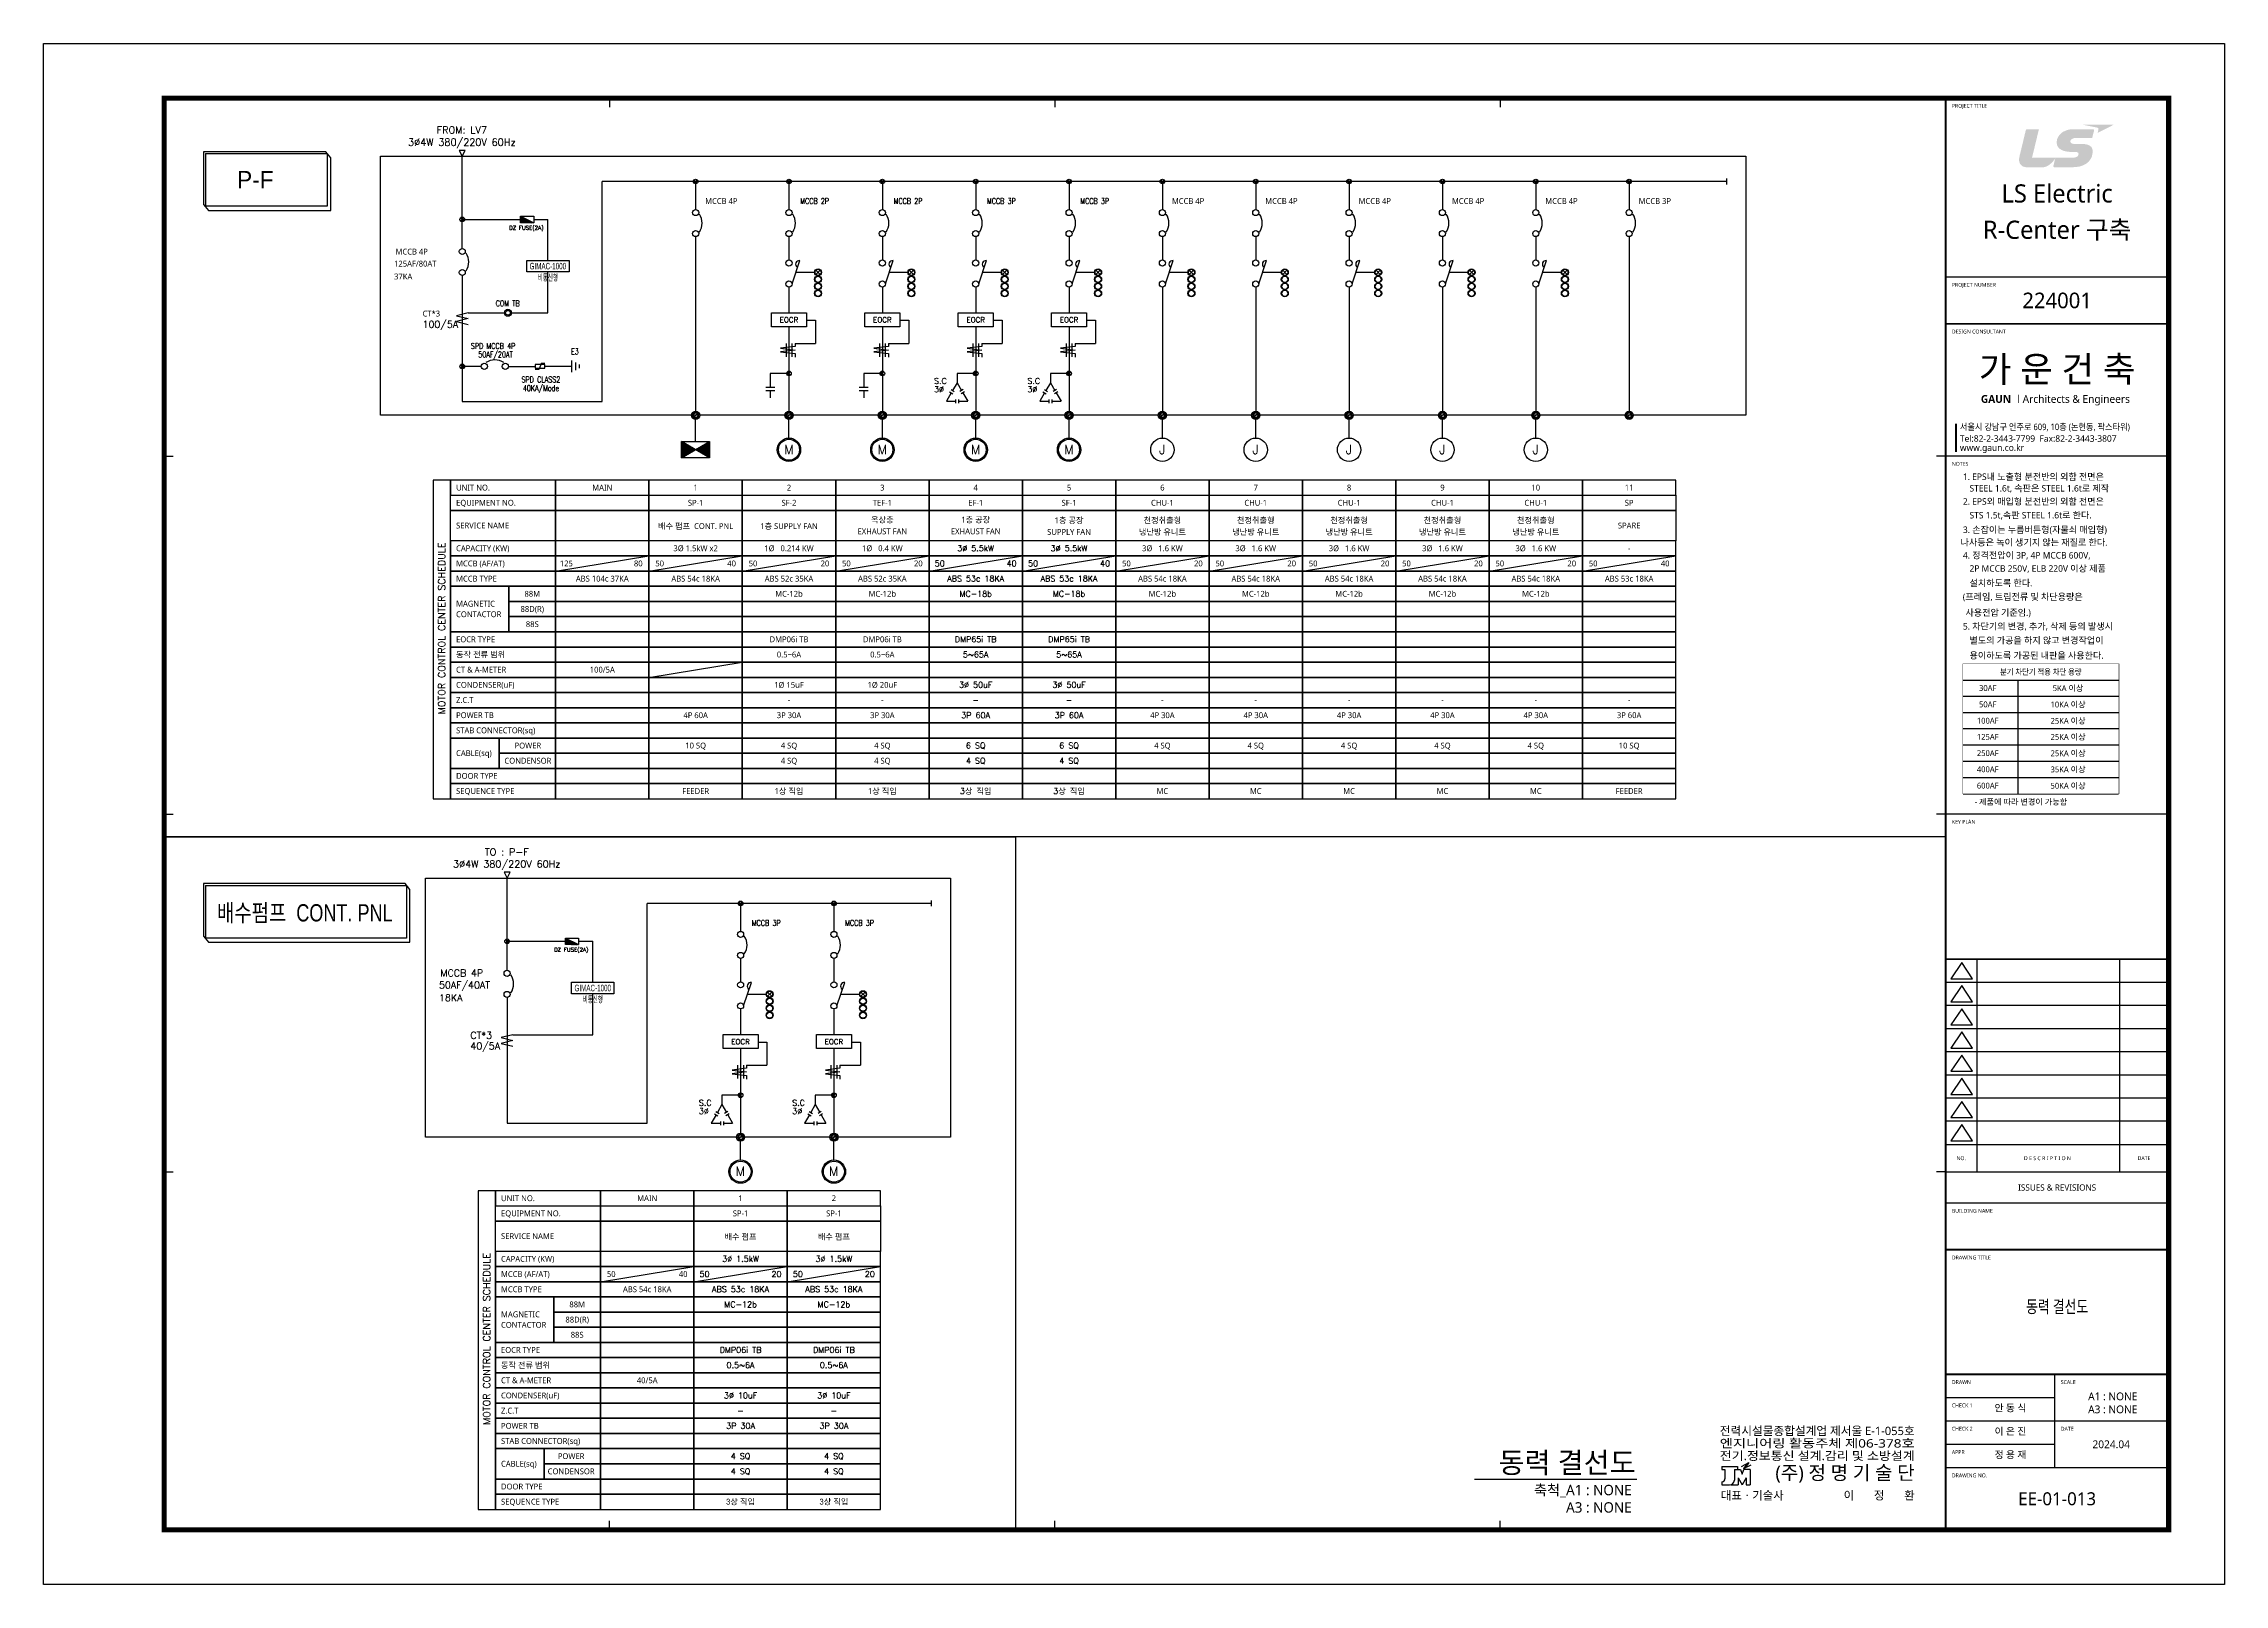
# Model space of a CAD drawing. Header units: millimetres. Extents: x -336400 to 0, y 0 to 118800.
# Drawn here: x -168200 to 0, y 0 to 118800 of the extents above; entities that cross this region are included whole.
import ezdxf
from ezdxf.enums import TextEntityAlignment as Align
from ezdxf.lldxf.tags import DXFTag

# ---------------------------------------------------------------- set-up
doc = ezdxf.new("R2010")
doc.units = ezdxf.units.MM
doc.header["$LTSCALE"] = 1000
for name, color, linetype in [('A-TITLE', 3, 'Continuous'), ('arch', 8, 'Continuous'), ('Layer 1', 7, 'Continuous'), ('S', 4, 'Continuous'), ('SECT', 2, 'Continuous'), ('SYM', 3, 'Continuous'), ('TEXT', 3, 'Continuous'), ('TIT', 2, 'Continuous'), ('XR-SHEET(통신)$0$WD-E$0$WD', 6, 'Continuous'), ('XR-SHEET-SHT', 5, 'Continuous'), ('XR-SHEET-TEXT', 3, 'Continuous')]:
    doc.layers.add(name, color=color, linetype=linetype)
doc.layers.add('XR-SHEET-TEMP', color=171, linetype='Continuous', plot=False)
doc.styles.add('GHS', font='malgun.ttf')
doc.styles.add('ROMANS', font='romans.shx', dxfattribs={"height": 2.5})
doc.styles.add('XR-SHEET$0$XREF-Form$0$맑은고딕', font='malgun.ttf')
doc.styles.add('XR-SHEET(통신)$0$WD-E$0$GHS', font='malgun.ttf')
doc.styles.add('굴림', font='')
doc.styles.add('돋움', font='')
doc.styles.add('맑은고딕', font='malgun.ttf')
doc.styles.add('맑은고딕B', font='malgunbd.ttf')
doc.styles.get('굴림').set_extended_font_data('Gulim')
doc.styles.get('돋움').set_extended_font_data('Dotum')
tags = doc.linetypes.add('CENTERX2', pattern=[4, 2.5, -0.5, 0.5, -0.5]).pattern_tags.tags
tags[10:11] = [DXFTag(74, 4), DXFTag(75, 0), DXFTag(340, '0'), DXFTag(46, 1.0), DXFTag(50, 0.0), DXFTag(44, 0.0), DXFTag(45, 0.0)]
tags[8:9] = [DXFTag(74, 4), DXFTag(75, 0), DXFTag(340, '0'), DXFTag(46, 1.0), DXFTag(50, 0.0), DXFTag(44, 0.0), DXFTag(45, 0.0)]
tags[6:7] = [DXFTag(74, 4), DXFTag(75, 0), DXFTag(340, '0'), DXFTag(46, 1.0), DXFTag(50, 0.0), DXFTag(44, 0.0), DXFTag(45, 0.0)]
tags[4:5] = [DXFTag(74, 4), DXFTag(75, 0), DXFTag(340, '0'), DXFTag(46, 1.0), DXFTag(50, 0.0), DXFTag(44, 0.0), DXFTag(45, 0.0)]

# ---------------------------------------------------------------- blocks, each defined once
blk = doc.blocks.new('zw$89EB')
at = {"layer": 'SYM', "color": 6}
for p, q in [((-72.4, 0), (0, 0)), ((-72.4, 0), (0, 0)), ((-72.4, 0), (-72.4, -60.5)), ((0, 0), (0, -60.5)), ((-72.4, -60.5), (0, -60.5))]:
    blk.add_line(p, q, dxfattribs=at)
at = {"layer": 'SYM', "style": 'GHS'}
blk.add_text('   - 제품에 따라 변경이 가능함', height=2.7, dxfattribs=at).set_placement((-46.8, -64.2), align=Align.MIDDLE)
blk.add_wipeout([(-72.4, 0), (0, 0), (0, -60.5), (-72.4, -60.5)]).dxf.layer = 'SYM'
at = {"layer": 'SYM', "color": 6}
for p, q in [((-72.4, -7.6), (0, -7.6)), ((-46.9, -7.6), (-46.9, -60.5)), ((-72.4, -15.1), (0, -15.1)), ((-72.4, -22.7), (0, -22.7)), ((-72.4, -30.2), (0, -30.2)), ((-72.4, -37.8), (0, -37.8)), ((-72.4, -45.4), (0, -45.4)), ((-72.4, -52.9), (0, -52.9))]:
    blk.add_line(p, q, dxfattribs=at)
at = {"layer": 'S', "style": 'GHS', "width": 0.9}
blk.add_text('분기 차단기 적용 차단 용량', height=2.7, dxfattribs=at).set_placement((-36.2, -3.8), align=Align.MIDDLE_CENTER)
at = {"layer": 'SYM', "style": 'GHS'}
for s, p in [('30AF', (-60.9, -11.3)), ('5KA 이상', (-23.5, -11.3)), ('50AF', (-60.9, -18.9)), ('10KA 이상', (-23.5, -18.9)), ('100AF', (-60.9, -26.5)), ('25KA 이상', (-23.5, -26.5)), ('250AF', (-60.9, -41.6)), ('125AF', (-60.9, -34)), ('25KA 이상', (-23.5, -34)), ('25KA 이상', (-23.5, -41.6)), ('400AF', (-60.9, -49.1)), ('35KA 이상', (-23.5, -49.1)), ('600AF', (-60.9, -56.7)), ('50KA 이상', (-23.5, -56.7))]:
    blk.add_text(s, height=2.7, dxfattribs=at).set_placement(p, align=Align.MIDDLE)
blk = doc.blocks.new('A$C73120EFD')
at = {"layer": 'XR-SHEET(통신)$0$WD-E$0$WD', "color": 4}
for p, q in [((-27546, 7102), (-27546, 6933)), ((-27546, 7102), (-26702, 7102)), ((-26702, 7102), (-26702, 6933)), ((-26494, 7105), (-26082, 7309)), ((-26165, 7268), (-26370, 6991)), ((-26370, 6991), (-25958, 7194)), ((-26370, 6991), (-26257, 7073)), ((-26349, 7019), (-26236, 7101)), ((-26328, 7047), (-26215, 7129)), ((-26308, 7075), (-26194, 7157)), ((-26082, 7309), (-26288, 7031)), ((-26287, 7103), (-26173, 7186)), ((-26266, 7131), (-26153, 7214)), ((-26245, 7160), (-26132, 7242)), ((-26224, 7188), (-26111, 7270)), ((-26203, 7216), (-26090, 7298)), ((-26183, 7244), (-26117, 7292)), ((-27546, 6933), (-27377, 6933)), ((-27546, 6273), (-27546, 6105)), ((-27546, 6273), (-27538, 6273)), ((-27546, 6105), (-27124, 6105)), ((-27377, 6933), (-27377, 6434)), ((-27052, 6115), (-27052, 6105)), ((-27052, 6105), (-26660, 6105)), ((-26871, 6933), (-26871, 6358)), ((-26871, 6933), (-26534, 6933)), ((-26660, 6490), (-26449, 6105)), ((-26660, 6490), (-26660, 6105)), ((-26534, 6933), (-26449, 6680)), ((-26449, 6680), (-26365, 6933)), ((-26238, 6490), (-26449, 6105)), ((-26027, 6933), (-26365, 6933)), ((-26314, 7018), (-26278, 7045)), ((-26238, 6490), (-26238, 6105)), ((-26238, 6105), (-26027, 6105)), ((-26027, 6933), (-26027, 6105))]:
    blk.add_line(p, q, dxfattribs=at)
for centre, radius in [((-27538, 6434), 160), ((-27124, 6358), 253)]:
    blk.add_arc(centre, radius, 270, 0, dxfattribs=at)
at = {"layer": 'XR-SHEET(통신)$0$WD-E$0$WD', "color": 4, "style": 'XR-SHEET(통신)$0$WD-E$0$GHS'}
for s, width, p, p2 in [('전력시설물종합설계업 제서울 E-1-055호', 0.91927, (-27655, 8791), (-17155, 8791)), ('엔지니어링 활동주체 제06-378호', 1.128043, (-27655, 8118), (-17155, 8118)), ('전기.정보통신 설계.감리 및 소방설계', 1.016896, (-27655, 7445), (-17155, 7445))]:
    blk.add_text(s, height=450, dxfattribs=dict(at, width=width)).set_placement(p, p2, align=Align.FIT)
for s, height, p in [('(주) 정 명 기 술 단', 750, (-17155, 6387)), ('이       정       환', 450, (-17155, 5315))]:
    blk.add_text(s, height=height, dxfattribs=at).set_placement(p, align=Align.RIGHT)
blk.add_text('대표ㆍ기술사 ', height=450, dxfattribs=at).set_placement((-27597, 5315))
blk = doc.blocks.new('XR-SHEET$0$XREF-Form$0$xr-form$0$TITLE')
at = {"layer": 'XR-SHEET-TEXT', "color": 4, "style": '맑은고딕B'}
for tag, height, p in [('TITLE1', 6, (776, 116.69)), ('TITLE4', 6, (776, 111.7)), ('TITLE2', 6, (776, 107.09)), ('TITLE5', 6, (776, 102.09)), ('TITLE3', 6, (776, 97.38)), ('A0.00', 7, (775.56, 32.33))]:
    blk.add_attdef(tag, text='', height=height, dxfattribs=at).set_placement(p, align=Align.MIDDLE_CENTER)
at = {"layer": 'XR-SHEET-TEXT', "color": 3, "style": 'XR-SHEET$0$XREF-Form$0$맑은고딕'}
for tag, p in [('NAME-1', (752.37, 76.33)), ('NAME-2', (752.37, 67.33)), ('NAME-3', (752.37, 58.33)), ('NAME-4', (752.37, 49.33))]:
    blk.add_attdef(tag, text='', height=2.7, dxfattribs=at).set_placement(p, align=Align.MIDDLE_LEFT)
for tag, p in [('SCALE-A1', (796.39, 73.17)), ('SCALE-A3', (796.39, 68.31)), ('DATE', (797.36, 53.01))]:
    blk.add_attdef(tag, text='', height=3, dxfattribs=at).set_placement(p, align=Align.MIDDLE)
blk = doc.blocks.new('block 3')
at = {"true_color": 0xfa002d}
h = blk.add_hatch(color=240, dxfattribs=at)
h.dxf.hatch_style = 1
h.paths.add_polyline_path([(78.5, -138.2), (78.5, -138.2), (78.6, -138.2), (78.6, -138.2), (78.7, -138.1), (78.7, -138.1), (78.8, -138.1), (78.8, -138.1), (78.9, -138), (78.9, -138), (78.9, -138), (79, -138), (79, -138), (79.1, -137.9), (79.1, -137.9), (79.1, -137.9), (79.2, -137.9), (79.2, -137.9), (79.2, -137.8), (79.3, -137.8), (79.3, -137.8), (79.4, -137.8), (79.4, -137.8), (79.4, -137.8), (79.5, -137.7), (79.5, -137.7), (79.5, -137.7), (79.6, -137.7), (79.6, -137.7), (79.6, -137.7), (79.6, -137.6), (79.7, -137.6), (79.7, -137.6), (79.7, -137.6), (79.7, -137.6), (79.8, -137.6), (79.8, -137.6), (79.8, -137.6), (79.8, -137.5), (79.9, -137.5), (79.9, -137.5), (79.9, -137.5), (79.9, -137.5), (80, -137.5), (80, -137.5), (80, -137.5), (80, -137.5), (80, -137.4), (80, -137.4), (80.1, -137.4), (80.1, -137.4), (80.1, -137.4), (80.1, -137.4), (80.1, -137.4), (80.2, -137.4), (80.2, -137.4), (80.2, -137.4), (80.2, -137.4), (80.2, -137.4), (80.2, -137.4), (80.2, -137.4), (80.2, -137.4), (80.2, -137.4), (80.1, -137.4), (80.1, -137.4), (80.1, -137.4), (80.1, -137.4), (80.1, -137.4), (80.1, -137.4), (80.1, -137.4), (80.1, -137.4), (80.1, -137.4), (80.1, -137.4), (80.1, -137.4), (80.1, -137.4), (80.1, -137.4), (80.1, -137.4), (80, -137.4), (80, -137.4), (80, -137.4), (80, -137.4), (80, -137.4), (80, -137.4), (80, -137.4), (80, -137.4), (80, -137.4), (79.9, -137.4), (79.9, -137.4), (79.9, -137.4), (79.9, -137.4), (79.9, -137.4), (79.9, -137.4), (79.9, -137.4), (79.8, -137.4), (79.8, -137.4), (79.8, -137.4), (79.8, -137.4), (79.8, -137.4), (79.7, -137.4), (79.7, -137.4), (79.7, -137.4), (79.7, -137.4), (79.7, -137.4), (79.6, -137.4), (79.6, -137.4), (79.6, -137.4), (79.6, -137.4), (79.6, -137.4), (79.5, -137.4), (79.5, -137.4), (79.5, -137.4), (79.5, -137.4), (79.5, -137.4), (79.4, -137.4), (79.4, -137.4), (79.4, -137.4), (79.4, -137.4), (79.3, -137.4), (79.3, -137.4), (79.3, -137.4), (79.2, -137.4), (79.2, -137.4), (79.2, -137.4), (79.2, -137.4), (79.1, -137.4), (79.1, -137.4), (79.1, -137.4), (79.1, -137.4), (79, -137.4), (79, -137.4), (79, -137.4), (78.9, -137.4), (78.9, -137.4), (78.9, -137.4), (78.8, -137.4), (78.8, -137.4), (78.8, -137.4), (78.8, -137.4), (78.7, -137.4), (78.7, -137.4), (78.7, -137.4), (78.6, -137.4), (78.6, -137.4), (78.6, -137.4), (78.5, -137.4), (78.5, -137.4), (78.4, -137.4), (78.4, -137.4), (78.4, -137.4), (78.3, -137.4), (78.3, -137.4), (78.3, -137.4), (78.2, -137.4), (78.2, -137.4), (78.2, -137.4), (78.1, -137.4), (78.1, -137.4), (78, -137.4), (78, -137.4), (78, -137.4), (77.9, -137.4), (77.9, -137.4), (77.9, -137.4), (77.8, -137.4), (77.8, -137.4), (77.7, -137.4), (77.7, -137.4), (77.7, -137.4), (77.6, -137.4), (77.6, -137.4), (77.5, -137.4), (77.5, -137.4), (77.5, -137.4), (77.4, -137.4), (77.4, -137.4), (77.3, -137.4), (77.3, -137.4), (77.2, -137.4), (77.2, -137.4), (77.2, -137.4), (77.1, -137.4), (77.1, -137.4), (77, -137.4), (77, -137.4), (76.9, -137.4), (76.9, -137.4), (76.8, -137.4), (76.8, -137.4), (76.7, -137.4), (76.7, -137.4), (76.7, -137.4), (76.6, -137.4), (76.6, -137.4), (76.5, -137.4), (76.5, -137.4), (76.4, -137.4), (76.4, -137.4), (76.3, -137.4), (76.3, -137.4), (76.2, -137.4), (76.2, -137.4), (76.1, -137.4), (76.1, -137.4), (76, -137.4), (76, -137.4), (75.9, -137.4), (75.9, -137.4), (75.8, -137.4), (75.8, -137.4), (75.7, -137.4), (75.7, -137.4), (75.6, -137.4), (75.6, -137.4), (75.5, -137.4), (75.5, -137.4), (75.4, -137.4), (75.4, -137.4), (75.3, -137.4), (75.3, -137.4), (75.2, -137.4), (75.2, -137.4), (75.1, -137.4), (75.1, -137.4), (75, -137.4), (75, -137.4), (74.9, -137.4), (74.9, -137.4), (74.8, -137.4), (74.8, -137.4), (74.7, -137.4), (74.7, -137.4), (74.6, -137.4), (74.6, -137.4), (74.5, -137.4), (74.4, -137.4), (74.3, -137.4), (74.2, -137.4), (74.1, -137.4), (74, -137.4), (73.9, -137.4), (73.8, -137.4), (73.7, -137.4), (73.6, -137.4), (73.5, -137.4), (73.3, -137.4), (73.2, -137.4), (73.1, -137.4), (73, -137.4), (72.9, -137.4), (72.8, -137.4), (72.7, -137.4), (72.5, -137.4), (72.4, -137.4), (72.3, -137.4), (72.2, -137.4), (72.1, -137.4), (72, -137.4), (71.9, -137.4), (71.7, -137.4), (71.6, -137.4), (71.5, -137.4), (71.4, -137.4), (71.3, -137.4), (71, -137.4), (70.8, -137.4), (70.6, -137.4), (70.1, -137.4), (69.6, -137.4), (69.4, -137.4), (69.1, -137.4), (68.9, -137.4), (68.8, -137.4), (68.7, -137.4), (68.6, -137.4), (68.4, -137.4), (68.3, -137.4), (68.2, -137.4), (68.1, -137.4), (68, -137.4), (67.9, -137.4), (67.7, -137.4), (67.6, -137.4), (67.5, -137.4), (67.4, -137.4), (67.3, -137.4), (67.2, -137.4), (67.1, -137.4), (67, -137.4), (66.8, -137.4), (66.7, -137.4), (66.6, -137.4), (66.5, -137.4), (66.4, -137.4), (66.3, -137.4), (66.2, -137.4), (66.1, -137.4), (66, -137.4), (65.8, -137.4), (65.7, -137.4), (65.7, -137.4), (65.6, -137.4), (65.6, -137.4), (65.5, -137.4), (65.5, -137.4), (65.4, -137.4), (65.4, -137.4), (65.3, -137.4), (65.3, -137.4), (65.2, -137.4), (65.2, -137.4), (65.1, -137.4), (65, -137.4), (65, -137.4), (64.9, -137.4), (64.9, -137.4), (64.8, -137.4), (64.8, -137.4), (64.7, -137.4), (64.7, -137.4), (64.6, -137.4), (64.6, -137.4), (64.5, -137.4), (64.5, -137.4), (64.4, -137.4), (64.4, -137.4), (64.3, -137.4), (64.3, -137.4), (64.2, -137.4), (64.2, -137.4), (64.1, -137.4), (64.1, -137.4), (64, -137.4), (64, -137.4), (63.9, -137.4), (63.9, -137.4), (63.9, -137.4), (63.8, -137.4), (63.8, -137.4), (63.7, -137.4), (63.7, -137.4), (63.6, -137.4), (63.6, -137.4), (63.5, -137.4), (63.5, -137.4), (63.4, -137.4), (63.4, -137.4), (63.3, -137.4), (63.3, -137.4), (63.3, -137.4), (63.2, -137.4), (63.2, -137.4), (63.1, -137.4), (63.1, -137.4), (63, -137.4), (63, -137.4), (62.9, -137.4), (62.9, -137.4), (62.9, -137.4), (62.8, -137.4), (62.8, -137.4), (62.7, -137.4), (62.7, -137.4), (62.7, -137.4), (62.6, -137.4), (62.6, -137.4), (62.5, -137.4), (62.5, -137.4), (62.4, -137.4), (62.4, -137.4), (62.4, -137.4), (62.3, -137.4), (62.3, -137.4), (62.2, -137.4), (62.2, -137.4), (62.2, -137.4), (62.1, -137.4), (62.1, -137.4), (62.1, -137.4), (62, -137.4), (62, -137.4), (61.9, -137.4), (61.9, -137.4), (61.9, -137.4), (61.8, -137.4), (61.8, -137.4), (61.8, -137.4), (61.7, -137.4), (61.7, -137.4), (61.7, -137.4), (61.6, -137.4), (61.6, -137.4), (61.6, -137.4), (61.5, -137.4), (61.5, -137.4), (61.5, -137.4), (61.4, -137.4), (61.4, -137.4), (61.4, -137.4), (61.3, -137.4), (61.3, -137.4), (61.3, -137.4), (61.2, -137.4), (61.2, -137.4), (61.2, -137.4), (61.2, -137.4), (61.1, -137.4), (61.1, -137.4), (61.1, -137.4), (61, -137.4), (61, -137.4), (61, -137.4), (61, -137.4), (60.9, -137.4), (60.9, -137.4), (60.9, -137.4), (60.9, -137.4), (60.8, -137.4), (60.8, -137.4), (60.8, -137.4), (60.8, -137.4), (60.7, -137.4), (60.7, -137.4), (60.7, -137.4), (60.7, -137.4), (60.6, -137.4), (60.6, -137.4), (60.6, -137.4), (60.6, -137.4), (60.6, -137.4), (60.5, -137.4), (60.5, -137.4), (60.5, -137.4), (60.5, -137.4), (60.5, -137.4), (60.4, -137.4), (60.4, -137.4), (60.4, -137.4), (60.4, -137.4), (60.4, -137.4), (60.3, -137.4), (60.3, -137.4), (60.3, -137.4), (60.3, -137.4), (60.3, -137.4), (60.3, -137.4), (60.3, -137.4), (60.2, -137.4), (60.2, -137.4), (60.2, -137.4), (60.2, -137.4), (60.2, -137.4), (60.2, -137.4), (60.2, -137.4), (60.2, -137.4), (60.1, -137.4), (60.1, -137.4), (60.1, -137.4), (60.1, -137.4), (60, -137.4), (60, -137.4), (60, -137.4), (60, -137.4), (60, -137.4), (60, -137.4), (60, -137.4), (60, -137.4), (60, -137.4), (60, -137.4), (60.1, -137.4), (60.1, -137.4), (60.1, -137.4), (60.1, -137.4), (60.1, -137.4), (60.1, -137.4), (60.1, -137.4), (60.1, -137.4), (60.1, -137.4), (60.2, -137.4), (60.2, -137.4), (60.2, -137.4), (60.2, -137.4), (60.2, -137.4), (60.2, -137.4), (60.2, -137.4), (60.3, -137.4), (60.3, -137.4), (60.3, -137.4), (60.3, -137.4), (60.3, -137.4), (60.4, -137.4), (60.4, -137.4), (60.4, -137.5), (60.4, -137.5), (60.5, -137.5), (60.5, -137.5), (60.5, -137.5), (60.5, -137.5), (60.6, -137.5), (60.6, -137.5), (60.6, -137.5), (60.6, -137.5), (60.7, -137.5), (60.7, -137.5), (60.7, -137.5), (60.8, -137.5), (60.8, -137.5), (60.8, -137.5), (60.9, -137.5), (60.9, -137.6), (60.9, -137.6), (61, -137.6), (61, -137.6), (61, -137.6), (61.1, -137.6), (61.1, -137.6), (61.1, -137.6), (61.2, -137.6), (61.2, -137.6), (61.2, -137.6), (61.3, -137.6), (61.3, -137.6), (61.4, -137.6), (61.4, -137.7), (61.4, -137.7), (61.5, -137.7), (61.5, -137.7), (61.6, -137.7), (61.6, -137.7), (61.6, -137.7), (61.7, -137.7), (61.7, -137.7), (61.8, -137.7), (61.8, -137.7), (61.8, -137.7), (61.9, -137.8), (61.9, -137.8), (62, -137.8), (62, -137.8), (62.1, -137.8), (62.1, -137.8), (62.2, -137.8), (62.2, -137.8), (62.2, -137.8), (62.3, -137.8), (62.4, -137.9), (62.5, -137.9), (62.6, -137.9), (62.7, -137.9), (62.8, -137.9), (62.9, -138), (63, -138), (63.1, -138), (63.2, -138), (63.3, -138), (63.4, -138.1), (63.5, -138.1), (63.6, -138.1), (63.7, -138.1), (63.8, -138.2), (63.9, -138.2), (64.1, -138.2), (64.3, -138.2), (64.5, -138.3), (64.9, -138.4), (65.1, -138.4), (65.3, -138.5), (65.5, -138.5), (65.6, -138.5), (65.8, -138.5), (65.9, -138.6), (66, -138.6), (66.1, -138.6), (66.2, -138.6), (66.3, -138.6), (66.4, -138.7), (66.5, -138.7), (66.6, -138.7), (66.7, -138.7), (66.8, -138.7), (66.9, -138.8), (67, -138.8), (67.1, -138.8), (67.2, -138.8), (67.3, -138.8), (67.3, -138.9), (67.4, -138.9), (67.4, -138.9), (67.5, -138.9), (67.5, -138.9), (67.6, -138.9), (67.6, -138.9), (67.7, -138.9), (67.7, -138.9), (67.7, -138.9), (67.8, -139), (67.8, -139), (67.9, -139), (67.9, -139), (68, -139), (68, -139), (68, -139), (68.1, -139), (68.1, -139), (68.2, -139), (68.2, -139), (68.2, -139), (68.3, -139.1), (68.3, -139.1), (68.4, -139.1), (68.4, -139.1), (68.4, -139.1), (68.5, -139.1), (68.5, -139.1), (68.5, -139.1), (68.6, -139.1), (68.6, -139.1), (68.6, -139.1), (68.7, -139.1), (68.7, -139.1), (68.7, -139.1), (68.8, -139.2), (68.8, -139.2), (68.8, -139.2), (68.9, -139.2), (68.9, -139.2), (68.9, -139.2), (68.9, -139.2), (69, -139.2), (69, -139.2), (69, -139.2), (69.1, -139.2), (69.1, -139.2), (69.1, -139.2), (69.1, -139.2), (69.2, -139.2), (69.2, -139.2), (69.2, -139.2), (69.2, -139.2), (69.2, -139.3), (69.3, -139.3), (69.3, -139.3), (69.3, -139.3), (69.3, -139.3), (69.3, -139.3), (69.4, -139.3), (69.4, -139.3), (69.4, -139.3), (69.4, -139.3), (69.4, -139.3), (69.4, -139.3), (69.5, -139.3), (69.5, -139.3), (69.5, -139.3), (69.5, -139.3), (69.7, -139.3), (69.8, -139.4), (69.9, -139.4), (70, -139.5), (70.1, -139.5), (70.2, -139.6), (70.3, -139.8), (70.4, -139.9), (70.4, -140), (70.4, -140.1), (70.4, -140.2), (70.4, -140.3), (70.3, -140.4), (70.3, -140.5), (70.3, -140.5), (70.3, -140.5), (70.3, -140.6), (70.3, -140.7), (70.3, -140.8), (70.2, -140.8), (70.2, -140.9), (70.2, -141), (70.2, -141.1), (70.2, -141.2), (70.1, -141.4), (70.1, -141.6), (70, -141.8), (70, -141.9), (70, -141.9), (70, -142), (69.9, -142.1), (69.9, -142.2), (69.9, -142.3), (69.9, -142.3), (69.9, -142.4), (69.9, -142.4), (69.9, -142.5), (69.8, -142.5), (69.8, -142.5), (69.8, -142.6), (69.8, -142.6), (69.8, -142.6), (69.8, -142.7), (69.8, -142.7), (69.8, -142.7), (69.8, -142.7), (69.8, -142.7), (69.8, -142.7), (69.8, -142.7), (69.8, -142.7), (69.8, -142.7), (69.8, -142.7), (69.8, -142.7), (69.8, -142.7), (69.8, -142.7), (69.8, -142.7), (69.8, -142.7), (69.8, -142.7), (69.8, -142.7), (69.8, -142.7), (69.8, -142.7), (69.8, -142.7), (69.8, -142.7), (69.9, -142.7), (69.9, -142.7), (69.9, -142.7), (69.9, -142.7), (69.9, -142.7), (69.9, -142.7), (69.9, -142.7), (69.9, -142.6), (69.9, -142.6), (69.9, -142.6), (69.9, -142.6), (69.9, -142.6), (69.9, -142.6), (70, -142.6), (70, -142.6), (70, -142.6), (70, -142.6), (70, -142.6), (70.1, -142.6), (70.1, -142.6), (70.1, -142.5), (70.1, -142.5), (70.1, -142.5), (70.2, -142.5), (70.2, -142.5), (70.2, -142.5), (70.2, -142.5), (70.3, -142.5), (70.3, -142.4), (70.3, -142.4), (70.4, -142.4), (70.4, -142.4), (70.4, -142.4), (70.4, -142.4), (70.5, -142.3), (70.5, -142.3), (70.5, -142.3), (70.6, -142.3), (70.6, -142.3), (70.6, -142.3), (70.7, -142.2), (70.7, -142.2), (70.8, -142.2), (70.8, -142.2), (70.8, -142.2), (70.9, -142.1), (70.9, -142.1), (70.9, -142.1), (71, -142.1), (71, -142.1), (71.1, -142), (71.1, -142), (71.2, -142), (71.2, -142), (71.2, -142), (71.3, -141.9), (71.3, -141.9), (71.4, -141.9), (71.4, -141.9), (71.5, -141.8), (71.5, -141.8), (71.6, -141.8), (71.6, -141.8), (71.7, -141.7), (71.7, -141.7), (71.8, -141.7), (71.8, -141.7), (71.8, -141.6), (71.9, -141.6), (71.9, -141.6), (72, -141.6), (72.1, -141.5), (72.1, -141.5), (72.2, -141.5), (72.2, -141.5), (72.3, -141.4), (72.3, -141.4), (72.4, -141.4), (72.4, -141.4), (72.5, -141.3), (72.5, -141.3), (72.6, -141.3), (72.6, -141.2), (72.7, -141.2), (72.7, -141.2), (72.8, -141.2), (72.9, -141.1), (72.9, -141.1), (73, -141.1), (73, -141), (73.1, -141), (73.1, -141), (73.2, -141), (73.3, -140.9), (73.3, -140.9), (73.4, -140.8), (73.5, -140.8), (73.7, -140.7), (73.8, -140.7), (73.9, -140.6), (74, -140.5), (74.1, -140.5), (74.3, -140.4), (74.4, -140.3), (74.5, -140.3), (74.7, -140.2), (75, -140), (75.2, -139.9), (75.5, -139.8), (75.6, -139.7), (75.7, -139.7), (75.8, -139.6), (76, -139.5), (76.1, -139.5), (76.2, -139.4), (76.3, -139.4), (76.4, -139.3), (76.5, -139.2), (76.7, -139.2), (76.7, -139.1), (76.8, -139.1), (76.8, -139.1), (76.9, -139.1), (76.9, -139), (77, -139), (77.1, -139), (77.1, -138.9), (77.2, -138.9), (77.2, -138.9), (77.3, -138.9), (77.3, -138.8), (77.4, -138.8), (77.4, -138.8), (77.5, -138.7), (77.6, -138.7), (77.6, -138.7), (77.7, -138.7), (77.7, -138.6), (77.8, -138.6), (77.8, -138.6), (77.9, -138.6), (77.9, -138.5), (78, -138.5), (78, -138.5), (78.1, -138.4), (78.1, -138.4), (78.2, -138.4), (78.2, -138.4), (78.3, -138.3), (78.3, -138.3), (78.4, -138.3), (78.4, -138.3), (78.5, -138.3)])
at = {"true_color": 0x0a1e5a}
h = blk.add_hatch(color=158, dxfattribs=at)
h.dxf.hatch_style = 1
h.paths.add_polyline_path([(66.6, -155.7), (66.6, -155.5), (66.6, -155.4), (66.6, -155.3), (66.6, -155.2), (66.6, -155), (66.6, -154.9), (66.6, -154.8), (66.6, -154.7), (66.6, -154.6), (66.6, -154.6), (66.7, -154.5), (66.7, -154.4), (66.7, -154.4), (66.7, -154.3), (66.6, -154.2), (66.6, -154.2), (66.6, -154.1), (66.6, -154), (66.6, -154), (66.6, -153.9), (66.6, -153.8), (66.6, -153.8), (66.6, -153.7), (66.6, -153.6), (66.6, -153.6), (66.6, -153.5), (66.6, -153.5), (66.6, -153.4), (66.5, -153.3), (66.5, -153.3), (66.5, -153.2), (66.5, -153.1), (66.5, -153.1), (66.5, -153), (66.4, -153), (66.4, -152.9), (66.4, -152.8), (66.4, -152.8), (66.4, -152.7), (66.3, -152.7), (66.3, -152.6), (66.3, -152.6), (66.3, -152.5), (66.2, -152.5), (66.2, -152.4), (66.2, -152.3), (66.2, -152.3), (66.1, -152.2), (66.1, -152.2), (66.1, -152.1), (66, -152.1), (66, -152), (66, -152), (65.9, -151.9), (65.9, -151.9), (65.8, -151.8), (65.8, -151.8), (65.8, -151.7), (65.7, -151.7), (65.7, -151.6), (65.6, -151.6), (65.6, -151.5), (65.6, -151.5), (65.5, -151.5), (65.5, -151.4), (65.4, -151.4), (65.4, -151.3), (65.3, -151.3), (65.3, -151.2), (65.2, -151.2), (65.2, -151.2), (65.1, -151.1), (65.1, -151.1), (65, -151), (64.9, -151), (64.9, -151), (64.8, -150.9), (64.8, -150.9), (64.7, -150.9), (64.6, -150.8), (64.6, -150.8), (64.5, -150.7), (64.5, -150.7), (64.4, -150.7), (64.3, -150.6), (64.2, -150.6), (64.2, -150.6), (64.1, -150.6), (64, -150.5), (64, -150.5), (63.9, -150.5), (63.8, -150.4), (63.7, -150.4), (63.7, -150.4), (63.6, -150.3), (63.5, -150.3), (63.4, -150.3), (63.3, -150.3), (63.3, -150.2), (63.2, -150.2), (63.1, -150.2), (63, -150.2), (62.9, -150.2), (62.8, -150.1), (62.7, -150.1), (62.6, -150.1), (62.6, -150.1), (62.5, -150.1), (62.4, -150), (62.3, -150), (62.2, -150), (62.1, -150), (62, -150), (61.9, -150), (61.8, -149.9), (61.7, -149.9), (61.6, -149.9), (61.5, -149.9), (61.4, -149.9), (61.2, -149.9), (61.1, -149.9), (61, -149.9), (60.9, -149.9), (60.8, -149.8), (60.7, -149.8), (60.6, -149.8), (60.5, -149.8), (60.3, -149.8), (60.2, -149.8), (60.1, -149.8), (60, -149.8), (59.9, -149.8), (59.7, -149.8), (59.6, -149.8), (59.5, -149.8), (59.5, -149.8), (59.5, -149.8), (59.5, -149.8), (59.5, -149.8), (59.5, -149.8), (59.5, -149.8), (59.4, -149.8), (59.4, -149.8), (59.4, -149.8), (59.4, -149.8), (59.4, -149.8), (59.4, -149.8), (59.4, -149.8), (59.3, -149.8), (59.3, -149.8), (59.3, -149.8), (59.3, -149.8), (59.3, -149.8), (59.2, -149.8), (59.2, -149.8), (59.2, -149.8), (59.2, -149.8), (59.1, -149.8), (59.1, -149.8), (59.1, -149.8), (59, -149.8), (59, -149.8), (59, -149.8), (58.9, -149.8), (58.9, -149.8), (58.9, -149.8), (58.8, -149.8), (58.8, -149.8), (58.8, -149.8), (58.7, -149.8), (58.7, -149.8), (58.6, -149.8), (58.5, -149.8), (58.4, -149.8), (58.3, -149.8), (58.3, -149.8), (58.2, -149.8), (58.1, -149.8), (58, -149.8), (57.9, -149.8), (57.8, -149.8), (57.6, -149.8), (57.4, -149.8), (57.2, -149.8), (57, -149.8), (56.9, -149.8), (56.8, -149.8), (56.7, -149.8), (56.6, -149.8), (56.5, -149.8), (56.5, -149.8), (56.4, -149.8), (56.3, -149.8), (56.2, -149.8), (56.1, -149.8), (56.1, -149.8), (56, -149.8), (56, -149.8), (56, -149.8), (55.9, -149.8), (55.9, -149.8), (55.9, -149.8), (55.8, -149.8), (55.8, -149.8), (55.8, -149.8), (55.7, -149.8), (55.7, -149.8), (55.7, -149.8), (55.7, -149.8), (55.6, -149.8), (55.6, -149.8), (55.6, -149.8), (55.5, -149.8), (55.5, -149.8), (55.5, -149.8), (55.5, -149.8), (55.5, -149.8), (55.4, -149.8), (55.4, -149.8), (55.4, -149.8), (55.4, -149.8), (55.4, -149.8), (55.4, -149.8), (55.4, -149.8), (55.4, -149.8), (55.3, -149.8), (55.3, -149.8), (55.3, -149.8), (55.3, -149.8), (55.3, -149.8), (55.2, -149.8), (55, -149.8), (54.7, -149.8), (54.4, -149.7), (54.2, -149.7), (53.9, -149.6), (53.7, -149.6), (53.4, -149.5), (53.2, -149.4), (53, -149.3), (52.8, -149.1), (52.7, -149), (52.6, -148.9), (52.5, -148.8), (52.5, -148.7), (52.4, -148.5), (52.4, -148.4), (52.3, -148.2), (52.3, -148.1), (52.3, -147.9), (52.4, -147.7), (52.4, -147.6), (52.5, -147.4), (52.6, -147.3), (52.7, -147.1), (52.9, -147), (53, -146.8), (53.2, -146.7), (53.3, -146.6), (53.4, -146.6), (53.5, -146.5), (53.7, -146.4), (53.8, -146.3), (54, -146.3), (54.1, -146.2), (54.3, -146.2), (54.4, -146.1), (54.6, -146.1), (54.8, -146), (55, -146), (55.2, -145.9), (55.4, -145.9), (55.5, -145.9), (55.7, -145.9), (55.9, -145.9), (56.1, -145.9), (56.2, -145.9), (56.2, -145.9), (56.2, -145.9), (56.2, -145.9), (56.2, -145.9), (56.2, -145.9), (56.2, -145.9), (56.3, -145.9), (56.3, -145.9), (56.3, -145.9), (56.3, -145.9), (56.3, -145.9), (56.3, -145.9), (56.3, -145.9), (56.3, -145.9), (56.4, -145.9), (56.4, -145.9), (56.4, -145.9), (56.4, -145.9), (56.4, -145.9), (56.4, -145.9), (56.5, -145.9), (56.5, -145.9), (56.5, -145.9), (56.5, -145.9), (56.5, -145.9), (56.6, -145.9), (56.6, -145.9), (56.6, -145.9), (56.6, -145.9), (56.7, -145.9), (56.7, -145.9), (56.7, -145.9), (56.8, -145.9), (56.8, -145.9), (56.8, -145.9), (56.8, -145.9), (56.9, -145.9), (56.9, -145.9), (56.9, -145.9), (57, -145.9), (57, -145.9), (57, -145.9), (57.1, -145.9), (57.1, -145.9), (57.1, -145.9), (57.2, -145.9), (57.2, -145.9), (57.3, -145.9), (57.3, -145.9), (57.3, -145.9), (57.4, -145.9), (57.4, -145.9), (57.5, -145.9), (57.5, -145.9), (57.5, -145.9), (57.6, -145.9), (57.6, -145.9), (57.7, -145.9), (57.7, -145.9), (57.7, -145.9), (57.8, -145.9), (57.8, -145.9), (57.9, -145.9), (57.9, -145.9), (58, -145.9), (58, -145.9), (58.1, -145.9), (58.1, -145.9), (58.2, -145.9), (58.2, -145.9), (58.3, -145.9), (58.3, -145.9), (58.4, -145.9), (58.4, -145.9), (58.5, -145.9), (58.5, -145.9), (58.6, -145.9), (58.6, -145.9), (58.7, -145.9), (58.7, -145.9), (58.8, -145.9), (58.8, -145.9), (58.9, -145.9), (58.9, -145.9), (59, -145.9), (59, -145.9), (59.1, -145.9), (59.2, -145.9), (59.3, -145.9), (59.4, -145.9), (59.5, -145.9), (59.6, -145.9), (59.8, -145.9), (59.9, -145.9), (60, -145.9), (60.1, -145.9), (60.2, -145.9), (60.3, -145.9), (60.4, -145.9), (60.6, -145.9), (60.7, -145.9), (60.8, -145.9), (61, -145.9), (61.3, -145.9), (61.5, -145.9), (61.7, -145.9), (61.9, -145.9), (62, -145.9), (62.1, -145.9), (62.2, -145.9), (62.3, -145.9), (62.5, -145.9), (62.6, -145.9), (62.7, -145.9), (62.8, -145.9), (62.9, -145.9), (63, -145.9), (63.1, -145.9), (63.2, -145.9), (63.4, -145.9), (63.5, -145.9), (63.5, -145.9), (63.6, -145.9), (63.6, -145.9), (63.7, -145.9), (63.7, -145.9), (63.8, -145.9), (63.8, -145.9), (63.9, -145.9), (63.9, -145.9), (64, -145.9), (64, -145.9), (64.1, -145.9), (64.1, -145.9), (64.2, -145.9), (64.2, -145.9), (64.3, -145.9), (64.3, -145.9), (64.4, -145.9), (64.4, -145.9), (64.5, -145.9), (64.5, -145.9), (64.6, -145.9), (64.6, -145.9), (64.7, -145.9), (64.7, -145.9), (64.8, -145.9), (64.8, -145.9), (64.8, -145.9), (64.9, -145.9), (64.9, -145.9), (65, -145.9), (65, -145.9), (65.1, -145.9), (65.1, -145.9), (65.1, -145.9), (65.2, -145.9), (65.2, -145.9), (65.3, -145.9), (65.3, -145.9), (65.3, -145.9), (65.4, -145.9), (65.4, -145.9), (65.4, -145.9), (65.5, -145.9), (65.5, -145.9), (65.5, -145.9), (65.6, -145.9), (65.6, -145.9), (65.6, -145.9), (65.7, -145.9), (65.7, -145.9), (65.7, -145.9), (65.8, -145.9), (65.8, -145.9), (65.8, -145.9), (65.8, -145.9), (65.9, -145.9), (65.9, -145.9), (65.9, -145.9), (66, -145.9), (66, -145.9), (66, -145.9), (66, -145.9), (66, -145.9), (66.1, -145.9), (66.1, -145.9), (66.1, -145.9), (66.1, -145.9), (66.1, -145.9), (66.2, -145.9), (66.2, -145.9), (66.3, -145.9), (66.3, -145.9), (66.3, -145.9), (66.3, -145.9), (66.3, -145.9), (66.3, -145.9), (66.3, -145.8), (66.3, -145.8), (66.3, -145.8), (66.4, -145.8), (66.4, -145.8), (66.4, -145.8), (66.4, -145.8), (66.4, -145.8), (66.4, -145.7), (66.4, -145.7), (66.4, -145.7), (66.4, -145.7), (66.4, -145.7), (66.4, -145.7), (66.4, -145.6), (66.4, -145.6), (66.4, -145.6), (66.4, -145.6), (66.4, -145.5), (66.4, -145.5), (66.4, -145.5), (66.4, -145.5), (66.4, -145.4), (66.5, -145.4), (66.5, -145.4), (66.5, -145.3), (66.5, -145.3), (66.5, -145.2), (66.5, -145.2), (66.5, -145.1), (66.5, -145), (66.6, -144.9), (66.6, -144.9), (66.6, -144.8), (66.6, -144.7), (66.6, -144.6), (66.7, -144.5), (66.7, -144.5), (66.7, -144.4), (66.7, -144.3), (66.8, -144.2), (66.8, -144), (66.8, -143.8), (66.9, -143.6), (66.9, -143.4), (67, -143.3), (67, -143.2), (67, -143.1), (67.1, -143), (67.1, -142.9), (67.1, -142.8), (67.1, -142.7), (67.1, -142.6), (67.2, -142.6), (67.2, -142.5), (67.2, -142.4), (67.2, -142.3), (67.2, -142.2), (67.3, -142.2), (67.3, -142), (67.3, -142), (67.3, -141.9), (67.3, -141.9), (67.3, -141.8), (67.3, -141.8), (67.4, -141.8), (67.4, -141.7), (67.4, -141.7), (67.4, -141.7), (67.4, -141.7), (67.4, -141.7), (67.4, -141.6), (67.4, -141.6), (67.4, -141.6), (67.4, -141.6), (67.4, -141.5), (67.4, -141.4), (67.4, -141.3), (67.5, -141.3), (67.5, -141.2), (67.5, -141.1), (67.5, -141.1), (67.5, -141), (67.5, -140.9), (67.5, -140.9), (67.5, -140.8), (67.4, -140.8), (67.4, -140.7), (67.4, -140.7), (67.4, -140.7), (67.4, -140.6), (67.3, -140.6), (67.3, -140.6), (67.3, -140.5), (67.2, -140.5), (67.2, -140.5), (67.2, -140.5), (67.1, -140.4), (67.1, -140.4), (67, -140.4), (66.9, -140.4), (66.8, -140.4), (66.7, -140.4), (66.7, -140.4), (66.7, -140.4), (66.7, -140.4), (66.7, -140.4), (66.7, -140.4), (66.7, -140.4), (66.6, -140.4), (66.6, -140.4), (66.6, -140.4), (66.6, -140.4), (66.6, -140.4), (66.6, -140.4), (66.6, -140.4), (66.6, -140.4), (66.6, -140.4), (66.6, -140.4), (66.6, -140.4), (66.6, -140.4), (66.6, -140.4), (66.6, -140.4), (66.6, -140.4), (66.6, -140.4), (66.6, -140.4), (66.6, -140.4), (66.6, -140.4), (66.6, -140.4), (66.6, -140.4), (66.5, -140.4), (66.5, -140.4), (66.5, -140.4), (66.5, -140.4), (66.5, -140.4), (66.5, -140.4), (66.5, -140.4), (66.5, -140.4), (66.5, -140.4), (66.5, -140.4), (66.5, -140.4), (66.4, -140.4), (66.4, -140.4), (66.4, -140.4), (66.4, -140.4), (66.4, -140.4), (66.4, -140.4), (66.4, -140.4), (66.4, -140.4), (66.4, -140.4), (66.3, -140.4), (66.3, -140.4), (66.3, -140.4), (66.3, -140.4), (66.3, -140.4), (66.3, -140.4), (66.3, -140.4), (66.3, -140.4), (66.2, -140.4), (66.2, -140.4), (66.2, -140.4), (66.2, -140.4), (66.2, -140.4), (66.2, -140.4), (66.1, -140.4), (66.1, -140.4), (66.1, -140.4), (66, -140.4), (66, -140.4), (65.9, -140.4), (65.9, -140.4), (65.9, -140.4), (65.8, -140.4), (65.8, -140.4), (65.8, -140.4), (65.7, -140.4), (65.7, -140.4), (65.6, -140.4), (65.6, -140.4), (65.5, -140.4), (65.5, -140.4), (65.5, -140.4), (65.4, -140.4), (65.4, -140.4), (65.3, -140.4), (65.3, -140.4), (65.2, -140.4), (65.2, -140.4), (65.1, -140.4), (65.1, -140.4), (65, -140.4), (65, -140.4), (64.9, -140.4), (64.9, -140.4), (64.8, -140.4), (64.8, -140.4), (64.7, -140.4), (64.6, -140.4), (64.6, -140.4), (64.5, -140.4), (64.5, -140.4), (64.4, -140.4), (64.4, -140.4), (64.3, -140.4), (64.2, -140.4), (64.2, -140.4), (64.1, -140.4), (64.1, -140.4), (64, -140.4), (63.9, -140.4), (63.9, -140.4), (63.8, -140.4), (63.8, -140.4), (63.7, -140.4), (63.6, -140.4), (63.6, -140.4), (63.5, -140.4), (63.4, -140.4), (63.4, -140.4), (63.3, -140.4), (63.2, -140.4), (63.2, -140.4), (63.1, -140.4), (63, -140.4), (63, -140.4), (62.9, -140.4), (62.8, -140.4), (62.8, -140.4), (62.7, -140.4), (62.6, -140.4), (62.6, -140.4), (62.5, -140.4), (62.4, -140.4), (62.3, -140.4), (62.3, -140.4), (62.2, -140.4), (62.1, -140.4), (62, -140.4), (61.9, -140.4), (61.7, -140.4), (61.6, -140.4), (61.4, -140.4), (61.3, -140.4), (61.1, -140.4), (61, -140.4), (60.7, -140.4), (60.4, -140.4), (60.1, -140.4), (59.8, -140.4), (59.7, -140.4), (59.5, -140.4), (59.4, -140.4), (59.2, -140.4), (59.1, -140.4), (58.9, -140.4), (58.8, -140.4), (58.7, -140.4), (58.6, -140.4), (58.5, -140.4), (58.4, -140.4), (58.4, -140.4), (58.3, -140.4), (58.2, -140.4), (58.2, -140.4), (58.1, -140.4), (58, -140.4), (58, -140.4), (57.9, -140.4), (57.8, -140.4), (57.8, -140.4), (57.7, -140.4), (57.6, -140.4), (57.6, -140.4), (57.5, -140.4), (57.4, -140.4), (57.4, -140.4), (57.3, -140.4), (57.2, -140.4), (57.2, -140.4), (57.1, -140.4), (57, -140.4), (57, -140.4), (56.9, -140.4), (56.9, -140.4), (56.8, -140.4), (56.7, -140.4), (56.7, -140.4), (56.6, -140.4), (56.5, -140.4), (56.5, -140.4), (56.4, -140.4), (56.4, -140.4), (56.3, -140.4), (56.3, -140.4), (56.2, -140.4), (56.1, -140.4), (56.1, -140.4), (56, -140.4), (56, -140.4), (55.9, -140.4), (55.9, -140.4), (55.8, -140.4), (55.8, -140.4), (55.7, -140.4), (55.7, -140.4), (55.6, -140.4), (55.6, -140.4), (55.5, -140.4), (55.5, -140.4), (55.4, -140.4), (55.4, -140.4), (55.3, -140.4), (55.3, -140.4), (55.2, -140.4), (55.2, -140.4), (55.2, -140.4), (55.1, -140.4), (55.1, -140.4), (55, -140.4), (55, -140.4), (55, -140.4), (54.9, -140.4), (54.9, -140.4), (54.8, -140.4), (54.8, -140.4), (54.8, -140.4), (54.7, -140.4), (54.7, -140.4), (54.7, -140.4), (54.6, -140.4), (54.6, -140.4), (54.6, -140.4), (54.6, -140.4), (54.6, -140.4), (54.6, -140.4), (54.5, -140.4), (54.5, -140.4), (54.5, -140.4), (54.5, -140.4), (54.5, -140.4), (54.5, -140.4), (54.5, -140.4), (54.4, -140.4), (54.4, -140.4), (54.4, -140.4), (54.4, -140.4), (54.4, -140.4), (54.4, -140.4), (54.4, -140.4), (54.4, -140.4), (54.4, -140.4), (54.3, -140.4), (54.3, -140.4), (54.3, -140.4), (54.3, -140.4), (54.3, -140.4), (54.3, -140.4), (54.3, -140.4), (54.1, -140.4), (54.1, -140.4), (54, -140.4), (53.9, -140.4), (53.8, -140.4), (53.7, -140.4), (53.6, -140.4), (53.5, -140.4), (53.5, -140.4), (53.4, -140.4), (53.3, -140.4), (53.2, -140.4), (53.1, -140.4), (53.1, -140.4), (53, -140.4), (52.9, -140.4), (52.8, -140.4), (52.7, -140.4), (52.7, -140.4), (52.6, -140.5), (52.5, -140.5), (52.4, -140.5), (52.3, -140.5), (52.3, -140.5), (52.2, -140.5), (52.1, -140.5), (52, -140.5), (52, -140.5), (51.9, -140.5), (51.8, -140.6), (51.7, -140.6), (51.7, -140.6), (51.6, -140.6), (51.5, -140.6), (51.4, -140.6), (51.4, -140.6), (51.3, -140.6), (51.2, -140.7), (51.2, -140.7), (51.1, -140.7), (51, -140.7), (50.9, -140.7), (50.9, -140.7), (50.8, -140.8), (50.7, -140.8), (50.7, -140.8), (50.6, -140.8), (50.5, -140.8), (50.5, -140.8), (50.4, -140.9), (50.3, -140.9), (50.3, -140.9), (50.2, -140.9), (50.1, -140.9), (50.1, -141), (50, -141), (49.9, -141), (49.9, -141), (49.8, -141), (49.7, -141.1), (49.7, -141.1), (49.6, -141.1), (49.5, -141.1), (49.5, -141.2), (49.4, -141.2), (49.4, -141.2), (49.3, -141.2), (49.2, -141.3), (49.2, -141.3), (49.1, -141.3), (49.1, -141.3), (49, -141.4), (48.9, -141.4), (48.9, -141.4), (48.8, -141.4), (48.8, -141.5), (48.7, -141.5), (48.6, -141.5), (48.6, -141.6), (48.5, -141.6), (48.5, -141.6), (48.4, -141.7), (48.2, -141.7), (48.1, -141.8), (48, -141.8), (47.9, -141.9), (47.8, -142), (47.7, -142), (47.6, -142.1), (47.5, -142.2), (47.4, -142.2), (47.3, -142.3), (47.2, -142.4), (47.1, -142.4), (47, -142.5), (46.9, -142.6), (46.8, -142.6), (46.7, -142.7), (46.6, -142.8), (46.6, -142.9), (46.5, -142.9), (46.4, -143), (46.3, -143.1), (46.2, -143.2), (46.1, -143.2), (46.1, -143.3), (46, -143.4), (45.9, -143.5), (45.8, -143.6), (45.8, -143.6), (45.7, -143.7), (45.6, -143.8), (45.5, -143.9), (45.5, -144), (45.4, -144), (45.3, -144.1), (45.3, -144.2), (45.2, -144.3), (45.1, -144.4), (45.1, -144.5), (45, -144.5), (45, -144.6), (44.9, -144.7), (44.8, -144.8), (44.8, -144.9), (44.7, -145), (44.7, -145.1), (44.6, -145.1), (44.6, -145.2), (44.5, -145.3), (44.5, -145.4), (44.4, -145.5), (44.4, -145.6), (44.3, -145.7), (44.3, -145.8), (44.3, -145.9), (44.2, -145.9), (44.2, -146), (44.1, -146.1), (44.1, -146.2), (44.1, -146.3), (44, -146.4), (44, -146.5), (44, -146.6), (43.9, -146.7), (43.9, -146.7), (43.9, -146.8), (43.9, -146.9), (43.8, -147), (43.8, -147.1), (43.8, -147.2), (43.8, -147.3), (43.8, -147.4), (43.7, -147.4), (43.7, -147.5), (43.7, -147.6), (43.7, -147.7), (43.7, -147.8), (43.7, -147.9), (43.6, -148), (43.6, -148), (43.6, -148.1), (43.6, -148.2), (43.6, -148.3), (43.6, -148.4), (43.6, -148.5), (43.6, -148.5), (43.6, -148.6), (43.6, -148.7), (43.6, -148.8), (43.6, -148.9), (43.6, -149), (43.6, -149), (43.6, -149.1), (43.6, -149.2), (43.6, -149.3), (43.6, -149.3), (43.6, -149.4), (43.7, -149.5), (43.7, -149.6), (43.7, -149.7), (43.7, -149.7), (43.7, -149.8), (43.7, -149.9), (43.7, -150), (43.8, -150), (43.8, -150.1), (43.8, -150.2), (43.8, -150.3), (43.8, -150.3), (43.9, -150.4), (43.9, -150.5), (43.9, -150.6), (43.9, -150.6), (44, -150.7), (44, -150.8), (44, -150.9), (44, -150.9), (44.1, -151), (44.1, -151.1), (44.1, -151.1), (44.2, -151.2), (44.2, -151.3), (44.3, -151.3), (44.3, -151.4), (44.3, -151.5), (44.4, -151.5), (44.4, -151.6), (44.5, -151.7), (44.5, -151.7), (44.6, -151.8), (44.6, -151.9), (44.7, -151.9), (44.7, -152), (44.8, -152.1), (44.8, -152.1), (44.9, -152.2), (44.9, -152.2), (45, -152.3), (45, -152.4), (45.1, -152.4), (45.2, -152.5), (45.2, -152.5), (45.3, -152.6), (45.3, -152.7), (45.4, -152.7), (45.5, -152.8), (45.5, -152.8), (45.6, -152.9), (45.7, -152.9), (45.8, -153), (45.8, -153), (45.9, -153.1), (46, -153.1), (46.1, -153.2), (46.1, -153.2), (46.2, -153.3), (46.3, -153.3), (46.4, -153.4), (46.5, -153.4), (46.5, -153.5), (46.6, -153.5), (46.7, -153.6), (46.8, -153.6), (46.9, -153.7), (47, -153.7), (47.1, -153.7), (47.2, -153.8), (47.3, -153.8), (47.4, -153.9), (47.5, -153.9), (47.6, -153.9), (47.7, -154), (47.8, -154), (47.9, -154.1), (48, -154.1), (48.1, -154.1), (48.2, -154.2), (48.3, -154.2), (48.4, -154.2), (48.5, -154.3), (48.7, -154.3), (48.8, -154.3), (48.9, -154.4), (49, -154.4), (49.1, -154.4), (49.2, -154.4), (49.4, -154.5), (49.5, -154.5), (49.6, -154.5), (49.8, -154.5), (49.9, -154.6), (50, -154.6), (50.1, -154.6), (50.3, -154.6), (50.3, -154.6), (50.4, -154.6), (50.5, -154.7), (50.6, -154.7), (50.6, -154.7), (50.7, -154.7), (50.8, -154.7), (50.8, -154.7), (50.9, -154.7), (51, -154.7), (51, -154.7), (51.1, -154.7), (51.2, -154.7), (51.3, -154.7), (51.3, -154.8), (51.4, -154.8), (51.5, -154.8), (51.6, -154.8), (51.6, -154.8), (51.7, -154.8), (51.8, -154.8), (51.9, -154.8), (51.9, -154.8), (52, -154.8), (52.1, -154.8), (52.2, -154.8), (52.2, -154.8), (52.3, -154.8), (52.4, -154.8), (52.5, -154.8), (52.6, -154.8), (52.6, -154.8), (52.7, -154.8), (52.8, -154.8), (52.9, -154.8), (53, -154.8), (53, -154.8), (53.1, -154.9), (53.2, -154.9), (53.3, -154.9), (53.4, -154.9), (53.4, -154.9), (53.5, -154.9), (53.6, -154.9), (53.6, -154.9), (53.6, -154.9), (53.6, -154.9), (53.6, -154.9), (53.7, -154.9), (53.7, -154.9), (53.7, -154.9), (53.8, -154.9), (53.8, -154.9), (53.8, -154.9), (53.9, -154.9), (54, -154.9), (54, -154.9), (54.1, -154.9), (54.2, -154.9), (54.4, -154.9), (54.5, -154.9), (54.6, -154.9), (54.7, -154.9), (54.8, -154.9), (54.8, -154.9), (54.9, -154.9), (54.9, -154.9), (55, -154.9), (55, -154.9), (55, -154.9), (55.3, -154.9), (55.6, -154.9), (55.9, -154.9), (56.1, -154.9), (56.3, -154.9), (56.5, -155), (56.7, -155), (56.9, -155.1), (57, -155.2), (57.2, -155.2), (57.3, -155.4), (57.4, -155.5), (57.5, -155.6), (57.5, -155.7), (57.6, -155.9), (57.6, -156.1), (57.6, -156.3), (57.6, -156.5), (57.5, -156.8), (57.4, -157), (57.2, -157.3), (57.1, -157.5), (56.9, -157.7), (56.8, -157.8), (56.6, -157.9), (56.5, -158), (56.4, -158), (56.2, -158.1), (56.1, -158.2), (55.9, -158.2), (55.7, -158.3), (55.5, -158.3), (55.4, -158.4), (55.2, -158.4), (55.1, -158.4), (54.9, -158.5), (54.7, -158.5), (54.6, -158.5), (54.4, -158.5), (54.3, -158.5), (54.1, -158.5), (53.9, -158.5), (53.8, -158.5), (53.6, -158.5), (53.4, -158.6), (53.2, -158.6), (53, -158.6), (52.8, -158.6), (52.7, -158.6), (52.5, -158.6), (52.4, -158.6), (52.2, -158.6), (52.1, -158.6), (51.9, -158.6), (51.7, -158.6), (51.5, -158.6), (51.3, -158.6), (51.2, -158.6), (51.1, -158.6), (51, -158.6), (50.9, -158.6), (50.8, -158.6), (50.7, -158.6), (50.6, -158.6), (50.5, -158.6), (50.4, -158.6), (50.4, -158.6), (50.4, -158.6), (50.4, -158.6), (50.4, -158.6), (50.4, -158.6), (50.4, -158.6), (50.4, -158.6), (50.4, -158.6), (50.4, -158.6), (50.4, -158.6), (50.4, -158.6), (50.4, -158.6), (50.4, -158.6), (50.4, -158.6), (50.4, -158.6), (50.4, -158.6), (50.4, -158.6), (50.4, -158.6), (50.4, -158.6), (50.4, -158.6), (50.4, -158.6), (50.3, -158.6), (50.3, -158.6), (50.3, -158.6), (50.3, -158.6), (50.3, -158.6), (50.3, -158.6), (50.3, -158.6), (50.3, -158.6), (50.3, -158.6), (50.3, -158.6), (50.3, -158.6), (50.3, -158.6), (50.3, -158.6), (50.3, -158.6), (50.2, -158.6), (50.2, -158.6), (50.2, -158.6), (50.2, -158.6), (50.2, -158.6), (50.2, -158.6), (50.2, -158.6), (50.2, -158.6), (50.1, -158.6), (50.1, -158.6), (50.1, -158.6), (50.1, -158.6), (50.1, -158.6), (50.1, -158.6), (50, -158.6), (50, -158.6), (50, -158.6), (50, -158.6), (50, -158.6), (49.9, -158.6), (49.9, -158.6), (49.9, -158.6), (49.9, -158.6), (49.9, -158.6), (49.8, -158.6), (49.8, -158.6), (49.8, -158.6), (49.8, -158.6), (49.8, -158.6), (49.7, -158.6), (49.7, -158.6), (49.7, -158.6), (49.7, -158.6), (49.6, -158.6), (49.6, -158.6), (49.6, -158.6), (49.6, -158.6), (49.5, -158.6), (49.5, -158.6), (49.5, -158.6), (49.4, -158.6), (49.4, -158.6), (49.4, -158.6), (49.4, -158.6), (49.3, -158.6), (49.3, -158.6), (49.3, -158.6), (49.2, -158.6), (49.2, -158.6), (49.2, -158.6), (49.1, -158.6), (49.1, -158.6), (49.1, -158.6), (49, -158.6), (49, -158.6), (49, -158.6), (48.9, -158.6), (48.9, -158.6), (48.9, -158.6), (48.8, -158.6), (48.8, -158.6), (48.8, -158.6), (48.7, -158.6), (48.7, -158.6), (48.6, -158.6), (48.6, -158.6), (48.6, -158.6), (48.5, -158.6), (48.5, -158.6), (48.5, -158.6), (48.4, -158.6), (48.4, -158.6), (48.3, -158.6), (48.3, -158.6), (48.3, -158.6), (48.2, -158.6), (48.2, -158.6), (48.1, -158.6), (48.1, -158.6), (48.1, -158.6), (48, -158.6), (48, -158.6), (47.9, -158.6), (47.9, -158.6), (47.8, -158.6), (47.8, -158.6), (47.7, -158.6), (47.7, -158.6), (47.7, -158.6), (47.6, -158.6), (47.6, -158.6), (47.5, -158.6), (47.5, -158.6), (47.4, -158.6), (47.4, -158.6), (47.3, -158.6), (47.3, -158.6), (47.2, -158.6), (47.2, -158.6), (47.1, -158.6), (47.1, -158.6), (47.1, -158.6), (47, -158.6), (47, -158.6), (46.9, -158.6), (46.9, -158.6), (46.8, -158.6), (46.8, -158.6), (46.7, -158.6), (46.7, -158.6), (46.6, -158.6), (46.6, -158.6), (46.5, -158.6), (46.5, -158.6), (46.4, -158.6), (46.3, -158.6), (46.3, -158.6), (46.2, -158.6), (46.2, -158.6), (46.1, -158.6), (46.1, -158.6), (46, -158.6), (46, -158.6), (45.9, -158.6), (45.9, -158.6), (45.8, -158.6), (45.8, -158.6), (45.7, -158.6), (45.7, -158.6), (45.6, -158.6), (45.5, -158.6), (45.5, -158.6), (45.4, -158.6), (45.4, -158.6), (45.3, -158.6), (45.3, -158.6), (45.2, -158.6), (45.2, -158.6), (45.1, -158.6), (45, -158.6), (45, -158.6), (44.9, -158.6), (44.9, -158.6), (44.8, -158.6), (44.7, -158.6), (44.7, -158.6), (44.6, -158.6), (44.6, -158.6), (44.5, -158.6), (44.5, -158.6), (44.4, -158.6), (44.3, -158.6), (44.3, -158.6), (44.2, -158.6), (44.2, -158.6), (44.1, -158.6), (44, -158.6), (44, -158.6), (43.9, -158.6), (43.9, -158.6), (43.8, -158.6), (43.7, -158.6), (43.7, -158.6), (43.6, -158.6), (43.6, -158.6), (43.5, -158.6), (43.4, -158.6), (43.4, -158.6), (43.3, -158.6), (43.2, -158.6), (43.2, -158.6), (43.1, -158.6), (43.1, -158.6), (43, -158.6), (42.9, -158.6), (42.7, -158.6), (42.6, -158.6), (42.5, -158.6), (42.4, -158.6), (42.2, -158.6), (42.1, -158.6), (42, -158.6), (41.9, -158.6), (41.7, -158.6), (41.6, -158.6), (41.5, -158.6), (41.3, -158.6), (41.2, -158.6), (41.1, -158.6), (40.9, -158.6), (40.8, -158.6), (40.7, -158.6), (40.6, -158.6), (40.4, -158.6), (40.3, -158.6), (40.2, -158.6), (39.9, -158.6), (39.6, -158.6), (39.4, -158.6), (39.1, -158.6), (38.8, -158.6), (38.6, -158.6), (38.3, -158.6), (38.1, -158.6), (37.9, -158.6), (37.8, -158.6), (37.7, -158.6), (37.5, -158.6), (37.4, -158.6), (37.3, -158.6), (37.1, -158.6), (37, -158.6), (36.9, -158.6), (36.7, -158.6), (36.6, -158.6), (36.5, -158.6), (36.4, -158.6), (36.2, -158.6), (36.1, -158.6), (36, -158.6), (35.8, -158.6), (35.7, -158.6), (35.6, -158.6), (35.5, -158.6), (35.3, -158.6), (35.2, -158.6), (35.2, -158.6), (35.1, -158.6), (35, -158.6), (35, -158.6), (34.9, -158.6), (34.8, -158.6), (34.8, -158.6), (34.7, -158.6), (34.7, -158.6), (34.6, -158.6), (34.5, -158.6), (34.5, -158.6), (34.4, -158.6), (34.4, -158.6), (34.3, -158.6), (34.2, -158.6), (34.2, -158.6), (34.1, -158.6), (34.1, -158.6), (34, -158.6), (33.9, -158.6), (33.9, -158.6), (33.8, -158.6), (33.8, -158.6), (33.7, -158.6), (33.6, -158.6), (33.6, -158.6), (33.5, -158.6), (33.5, -158.6), (33.4, -158.6), (33.4, -158.6), (33.3, -158.6), (33.2, -158.6), (33.2, -158.6), (33.1, -158.6), (33.1, -158.6), (33, -158.6), (33, -158.6), (32.9, -158.6), (32.8, -158.6), (32.8, -158.6), (32.7, -158.6), (32.7, -158.6), (32.6, -158.6), (32.6, -158.6), (32.5, -158.6), (32.5, -158.6), (32.4, -158.6), (32.3, -158.6), (32.3, -158.6), (32.2, -158.6), (32.2, -158.6), (32.1, -158.6), (32.1, -158.6), (32, -158.6), (32, -158.6), (31.9, -158.6), (31.9, -158.6), (31.8, -158.6), (31.8, -158.6), (31.7, -158.6), (31.7, -158.6), (31.6, -158.6), (31.6, -158.6), (31.5, -158.6), (31.5, -158.6), (31.4, -158.6), (31.4, -158.6), (31.3, -158.6), (31.3, -158.6), (31.2, -158.6), (31.2, -158.6), (31.1, -158.6), (31.1, -158.6), (31, -158.6), (31, -158.6), (30.9, -158.6), (30.9, -158.6), (30.8, -158.6), (30.8, -158.6), (30.7, -158.6), (30.7, -158.6), (30.6, -158.6), (30.6, -158.6), (30.6, -158.6), (30.5, -158.6), (30.5, -158.6), (30.4, -158.6), (30.4, -158.6), (30.3, -158.6), (30.3, -158.6), (30.2, -158.6), (30.2, -158.6), (30.2, -158.6), (30.1, -158.6), (30.1, -158.6), (30, -158.6), (30, -158.6), (30, -158.6), (29.9, -158.6), (29.9, -158.6), (29.8, -158.6), (29.8, -158.6), (29.8, -158.6), (29.7, -158.6), (29.7, -158.6), (29.6, -158.6), (29.6, -158.6), (29.6, -158.6), (29.5, -158.6), (29.5, -158.6), (29.5, -158.6), (29.4, -158.6), (29.4, -158.6), (29.4, -158.6), (29.3, -158.6), (29.3, -158.6), (29.2, -158.6), (29.2, -158.6), (29.2, -158.6), (29.1, -158.6), (29.1, -158.6), (29.1, -158.6), (29, -158.6), (29, -158.6), (29, -158.6), (29, -158.6), (28.9, -158.6), (28.9, -158.6), (28.9, -158.6), (28.8, -158.6), (28.8, -158.6), (28.8, -158.6), (28.7, -158.6), (28.7, -158.6), (28.7, -158.6), (28.7, -158.6), (28.6, -158.6), (28.6, -158.6), (28.6, -158.6), (28.6, -158.6), (28.5, -158.6), (28.5, -158.6), (28.5, -158.6), (28.5, -158.6), (28.4, -158.6), (28.4, -158.6), (28.4, -158.6), (28.4, -158.6), (28.3, -158.6), (28.3, -158.6), (28.3, -158.6), (28.3, -158.6), (28.3, -158.6), (28.2, -158.6), (28.2, -158.6), (28.2, -158.6), (28.2, -158.6), (28.2, -158.6), (28.2, -158.6), (28.1, -158.6), (28.1, -158.6), (28.1, -158.6), (28.1, -158.6), (28.1, -158.6), (28.1, -158.6), (28, -158.6), (28, -158.6), (28, -158.6), (28, -158.6), (28, -158.6), (28, -158.6), (28, -158.6), (28, -158.6), (27.9, -158.6), (27.9, -158.6), (27.9, -158.6), (27.9, -158.6), (27.9, -158.6), (27.9, -158.6), (27.9, -158.6), (27.9, -158.6), (27.9, -158.6), (27.9, -158.6), (27.9, -158.6), (27.9, -158.6), (27.9, -158.6), (27.9, -158.6), (27.9, -158.6), (27.9, -158.6), (27.9, -158.6), (27.9, -158.6), (27.9, -158.6), (27.9, -158.6), (27.8, -158.6), (27.8, -158.6), (27.8, -158.6), (27.8, -158.6), (27.8, -158.6), (27.8, -158.6), (27.8, -158.6), (27.8, -158.6), (27.8, -158.6), (27.8, -158.6), (27.8, -158.6), (27.8, -158.6), (27.8, -158.6), (27.8, -158.6), (27.8, -158.6), (27.8, -158.6), (27.8, -158.6), (27.8, -158.6), (27.8, -158.6), (27.8, -158.6), (27.8, -158.6), (27.8, -158.6), (27.8, -158.6), (27.8, -158.6), (27.8, -158.6), (27.8, -158.6), (27.8, -158.6), (27.8, -158.6), (27.8, -158.5), (27.8, -158.5), (27.8, -158.5), (27.9, -158.5), (27.9, -158.5), (27.9, -158.5), (27.9, -158.5), (27.9, -158.5), (27.9, -158.5), (27.9, -158.5), (27.9, -158.5), (27.9, -158.5), (27.9, -158.4), (27.9, -158.4), (27.9, -158.4), (27.9, -158.4), (27.9, -158.4), (27.9, -158.4), (27.9, -158.4), (27.9, -158.4), (27.9, -158.4), (27.9, -158.3), (27.9, -158.3), (27.9, -158.3), (27.9, -158.3), (27.9, -158.3), (27.9, -158.3), (27.9, -158.3), (27.9, -158.2), (27.9, -158.2), (27.9, -158.2), (27.9, -158.2), (27.9, -158.2), (27.9, -158.2), (27.9, -158.1), (27.9, -158.1), (28, -158.1), (28, -158.1), (28, -158.1), (28, -158), (28, -158), (28, -158), (28, -158), (28, -158), (28, -157.9), (28, -157.9), (28, -157.9), (28, -157.9), (28, -157.8), (28, -157.8), (28, -157.8), (28, -157.8), (28, -157.8), (28, -157.7), (28, -157.7), (28.1, -157.7), (28.1, -157.7), (28.1, -157.6), (28.1, -157.6), (28.1, -157.6), (28.1, -157.6), (28.1, -157.5), (28.1, -157.5), (28.1, -157.5), (28.1, -157.4), (28.1, -157.4), (28.1, -157.4), (28.1, -157.4), (28.1, -157.3), (28.1, -157.3), (28.1, -157.3), (28.2, -157.2), (28.2, -157.2), (28.2, -157.2), (28.2, -157.2), (28.2, -157.1), (28.2, -157.1), (28.2, -157.1), (28.2, -157), (28.2, -157), (28.2, -157), (28.2, -156.9), (28.2, -156.9), (28.2, -156.9), (28.3, -156.8), (28.3, -156.8), (28.3, -156.8), (28.3, -156.7), (28.3, -156.7), (28.3, -156.7), (28.3, -156.6), (28.3, -156.6), (28.3, -156.6), (28.3, -156.5), (28.3, -156.5), (28.3, -156.5), (28.4, -156.4), (28.4, -156.4), (28.4, -156.4), (28.4, -156.3), (28.4, -156.3), (28.4, -156.2), (28.4, -156.2), (28.4, -156.2), (28.4, -156.1), (28.4, -156.1), (28.4, -156.1), (28.5, -156), (28.5, -156), (28.5, -155.9), (28.5, -155.9), (28.5, -155.9), (28.5, -155.8), (28.5, -155.8), (28.5, -155.7), (28.5, -155.7), (28.5, -155.7), (28.5, -155.6), (28.6, -155.6), (28.6, -155.5), (28.6, -155.5), (28.6, -155.5), (28.6, -155.4), (28.6, -155.4), (28.6, -155.3), (28.6, -155.3), (28.6, -155.2), (28.6, -155.2), (28.7, -155.2), (28.7, -155.1), (28.7, -155.1), (28.7, -155), (28.7, -155), (28.7, -154.9), (28.7, -154.9), (28.7, -154.9), (28.7, -154.8), (28.7, -154.8), (28.8, -154.7), (28.8, -154.7), (28.8, -154.6), (28.8, -154.6), (28.8, -154.5), (28.8, -154.5), (28.8, -154.5), (28.8, -154.4), (28.8, -154.4), (28.9, -154.3), (28.9, -154.3), (28.9, -154.2), (28.9, -154.2), (28.9, -154.1), (28.9, -154.1), (28.9, -154), (28.9, -154), (29, -153.9), (29, -153.8), (29, -153.7), (29, -153.6), (29, -153.5), (29.1, -153.4), (29.1, -153.3), (29.1, -153.2), (29.1, -153.1), (29.2, -153), (29.2, -152.9), (29.2, -152.8), (29.2, -152.7), (29.3, -152.6), (29.3, -152.5), (29.3, -152.4), (29.3, -152.3), (29.4, -152.2), (29.4, -152.1), (29.4, -152), (29.4, -151.9), (29.5, -151.8), (29.5, -151.7), (29.5, -151.6), (29.5, -151.5), (29.6, -151.4), (29.6, -151.3), (29.6, -151.2), (29.6, -151.1), (29.7, -151), (29.7, -150.9), (29.7, -150.8), (29.8, -150.6), (29.8, -150.3), (29.9, -150.1), (29.9, -149.9), (30, -149.5), (30.1, -149.1), (30.2, -148.9), (30.2, -148.6), (30.3, -148.4), (30.3, -148.2), (30.3, -148.1), (30.4, -148), (30.4, -147.9), (30.4, -147.8), (30.4, -147.7), (30.5, -147.6), (30.5, -147.5), (30.5, -147.4), (30.5, -147.3), (30.6, -147.2), (30.6, -147.1), (30.6, -147), (30.6, -146.9), (30.7, -146.8), (30.7, -146.7), (30.7, -146.6), (30.7, -146.5), (30.8, -146.4), (30.8, -146.3), (30.8, -146.2), (30.8, -146.1), (30.9, -146), (30.9, -145.9), (30.9, -145.8), (30.9, -145.7), (31, -145.6), (31, -145.5), (31, -145.4), (31, -145.3), (31, -145.2), (31.1, -145.1), (31.1, -145), (31.1, -144.9), (31.1, -144.9), (31.1, -144.8), (31.1, -144.8), (31.1, -144.8), (31.2, -144.7), (31.2, -144.7), (31.2, -144.6), (31.2, -144.6), (31.2, -144.5), (31.2, -144.5), (31.2, -144.4), (31.2, -144.4), (31.2, -144.3), (31.3, -144.3), (31.3, -144.3), (31.3, -144.2), (31.3, -144.2), (31.3, -144.1), (31.3, -144.1), (31.3, -144), (31.3, -144), (31.3, -143.9), (31.4, -143.9), (31.4, -143.9), (31.4, -143.8), (31.4, -143.8), (31.4, -143.7), (31.4, -143.7), (31.4, -143.6), (31.4, -143.6), (31.4, -143.6), (31.4, -143.5), (31.5, -143.5), (31.5, -143.4), (31.5, -143.4), (31.5, -143.4), (31.5, -143.3), (31.5, -143.3), (31.5, -143.2), (31.5, -143.2), (31.5, -143.2), (31.5, -143.1), (31.5, -143.1), (31.6, -143), (31.6, -143), (31.6, -143), (31.6, -142.9), (31.6, -142.9), (31.6, -142.8), (31.6, -142.8), (31.6, -142.8), (31.6, -142.7), (31.6, -142.7), (31.6, -142.7), (31.7, -142.6), (31.7, -142.6), (31.7, -142.6), (31.7, -142.5), (31.7, -142.5), (31.7, -142.4), (31.7, -142.4), (31.7, -142.4), (31.7, -142.3), (31.7, -142.3), (31.7, -142.3), (31.8, -142.2), (31.8, -142.2), (31.8, -142.2), (31.8, -142.1), (31.8, -142.1), (31.8, -142.1), (31.8, -142), (31.8, -142), (31.8, -142), (31.8, -141.9), (31.8, -141.9), (31.8, -141.9), (31.8, -141.9), (31.9, -141.8), (31.9, -141.8), (31.9, -141.8), (31.9, -141.7), (31.9, -141.7), (31.9, -141.7), (31.9, -141.6), (31.9, -141.6), (31.9, -141.6), (31.9, -141.6), (31.9, -141.5), (31.9, -141.5), (31.9, -141.5), (31.9, -141.5), (31.9, -141.4), (32, -141.4), (32, -141.4), (32, -141.3), (32, -141.3), (32, -141.3), (32, -141.3), (32, -141.2), (32, -141.2), (32, -141.2), (32, -141.2), (32, -141.2), (32, -141.1), (32, -141.1), (32, -141.1), (32, -141.1), (32, -141), (32, -141), (32, -141), (32.1, -141), (32.1, -141), (32.1, -140.9), (32.1, -140.9), (32.1, -140.9), (32.1, -140.9), (32.1, -140.9), (32.1, -140.8), (32.1, -140.8), (32.1, -140.8), (32.1, -140.8), (32.1, -140.8), (32.1, -140.8), (32.1, -140.7), (32.1, -140.7), (32.1, -140.7), (32.1, -140.7), (32.1, -140.7), (32.1, -140.7), (32.1, -140.7), (32.1, -140.6), (32.1, -140.6), (32.1, -140.6), (32.1, -140.6), (32.1, -140.6), (32.1, -140.6), (32.2, -140.6), (32.2, -140.6), (32.2, -140.5), (32.2, -140.4), (32.2, -140.4), (32.2, -140.4), (32.2, -140.4), (32.2, -140.4), (32.2, -140.4), (32.2, -140.4), (32.2, -140.4), (32.2, -140.4), (32.2, -140.4), (32.2, -140.4), (32.2, -140.4), (32.1, -140.4), (32.1, -140.4), (32.1, -140.4), (32.1, -140.4), (32.1, -140.4), (32.1, -140.4), (32.1, -140.4), (32.1, -140.4), (32.1, -140.4), (32, -140.4), (32, -140.4), (32, -140.4), (32, -140.4), (32, -140.4), (32, -140.4), (32, -140.4), (31.9, -140.4), (31.9, -140.4), (31.9, -140.4), (31.9, -140.4), (31.9, -140.4), (31.8, -140.4), (31.8, -140.4), (31.8, -140.4), (31.8, -140.4), (31.8, -140.4), (31.7, -140.4), (31.7, -140.4), (31.7, -140.4), (31.7, -140.4), (31.7, -140.4), (31.6, -140.4), (31.6, -140.4), (31.6, -140.4), (31.5, -140.4), (31.5, -140.4), (31.5, -140.4), (31.5, -140.4), (31.4, -140.4), (31.4, -140.4), (31.4, -140.4), (31.4, -140.4), (31.3, -140.4), (31.3, -140.4), (31.3, -140.4), (31.2, -140.4), (31.2, -140.4), (31.2, -140.4), (31.1, -140.4), (31.1, -140.4), (31, -140.4), (30.9, -140.4), (30.9, -140.4), (30.8, -140.4), (30.7, -140.4), (30.7, -140.4), (30.6, -140.4), (30.5, -140.4), (30.4, -140.4), (30.4, -140.4), (30.3, -140.4), (30.2, -140.4), (30.1, -140.4), (30.1, -140.4), (30, -140.4), (29.9, -140.4), (29.8, -140.4), (29.7, -140.4), (29.6, -140.4), (29.6, -140.4), (29.5, -140.4), (29.4, -140.4), (29.3, -140.4), (29.2, -140.4), (29.1, -140.4), (29, -140.4), (28.8, -140.4), (28.4, -140.4), (28.1, -140.4), (27.9, -140.4), (27.7, -140.4), (27.6, -140.4), (27.6, -140.4), (27.5, -140.4), (27.4, -140.4), (27.3, -140.4), (27.2, -140.4), (27.1, -140.4), (27, -140.4), (27, -140.4), (26.9, -140.4), (26.8, -140.4), (26.7, -140.4), (26.6, -140.4), (26.6, -140.4), (26.5, -140.4), (26.4, -140.4), (26.3, -140.4), (26.3, -140.4), (26.2, -140.4), (26.1, -140.4), (26, -140.4), (26, -140.4), (25.9, -140.4), (25.8, -140.4), (25.8, -140.4), (25.7, -140.4), (25.7, -140.4), (25.6, -140.4), (25.6, -140.4), (25.6, -140.4), (25.6, -140.4), (25.5, -140.4), (25.5, -140.4), (25.5, -140.4), (25.4, -140.4), (25.4, -140.4), (25.4, -140.4), (25.4, -140.4), (25.3, -140.4), (25.3, -140.4), (25.3, -140.4), (25.3, -140.4), (25.2, -140.4), (25.2, -140.4), (25.2, -140.4), (25.2, -140.4), (25.1, -140.4), (25.1, -140.4), (25.1, -140.4), (25.1, -140.4), (25, -140.4), (25, -140.4), (25, -140.4), (25, -140.4), (25, -140.4), (24.9, -140.4), (24.9, -140.4), (24.9, -140.4), (24.9, -140.4), (24.9, -140.4), (24.9, -140.4), (24.8, -140.4), (24.8, -140.4), (24.8, -140.4), (24.7, -140.4), (24.6, -140.4), (24.5, -140.4), (24.4, -140.4), (24.3, -140.4), (24.3, -140.4), (24.2, -140.5), (24.2, -140.5), (24.1, -140.5), (24.1, -140.6), (24, -140.6), (24, -140.7), (23.9, -140.8), (23.9, -140.8), (23.9, -140.9), (23.8, -141), (23.8, -141.1), (23.8, -141.1), (23.8, -141.1), (23.8, -141.1), (23.8, -141.1), (23.8, -141.1), (23.8, -141.1), (23.8, -141.1), (23.8, -141.2), (23.8, -141.2), (23.8, -141.2), (23.8, -141.2), (23.8, -141.2), (23.8, -141.2), (23.8, -141.2), (23.8, -141.2), (23.8, -141.2), (23.8, -141.2), (23.8, -141.2), (23.8, -141.2), (23.8, -141.2), (23.8, -141.2), (23.8, -141.2), (23.8, -141.2), (23.8, -141.2), (23.8, -141.3), (23.8, -141.3), (23.8, -141.3), (23.8, -141.3), (23.8, -141.3), (23.8, -141.3), (23.8, -141.3), (23.8, -141.3), (23.8, -141.3), (23.8, -141.4), (23.8, -141.4), (23.8, -141.4), (23.8, -141.4), (23.8, -141.4), (23.8, -141.4), (23.7, -141.4), (23.7, -141.5), (23.7, -141.5), (23.7, -141.5), (23.7, -141.5), (23.7, -141.5), (23.7, -141.5), (23.7, -141.5), (23.7, -141.6), (23.7, -141.6), (23.7, -141.6), (23.7, -141.6), (23.7, -141.6), (23.7, -141.6), (23.7, -141.7), (23.7, -141.7), (23.7, -141.7), (23.7, -141.7), (23.7, -141.7), (23.7, -141.8), (23.7, -141.8), (23.7, -141.8), (23.7, -141.8), (23.6, -141.9), (23.6, -141.9), (23.6, -141.9), (23.6, -141.9), (23.6, -141.9), (23.6, -142), (23.6, -142), (23.6, -142), (23.6, -142), (23.6, -142.1), (23.6, -142.1), (23.6, -142.1), (23.6, -142.1), (23.6, -142.2), (23.6, -142.2), (23.6, -142.2), (23.6, -142.2), (23.5, -142.3), (23.5, -142.3), (23.5, -142.3), (23.5, -142.3), (23.5, -142.4), (23.5, -142.4), (23.5, -142.4), (23.5, -142.4), (23.5, -142.5), (23.5, -142.5), (23.5, -142.5), (23.5, -142.6), (23.5, -142.6), (23.5, -142.6), (23.5, -142.7), (23.4, -142.7), (23.4, -142.7), (23.4, -142.7), (23.4, -142.8), (23.4, -142.8), (23.4, -142.8), (23.4, -142.9), (23.4, -142.9), (23.4, -142.9), (23.4, -143), (23.4, -143), (23.4, -143), (23.4, -143.1), (23.3, -143.1), (23.3, -143.1), (23.3, -143.2), (23.3, -143.2), (23.3, -143.2), (23.3, -143.3), (23.3, -143.3), (23.3, -143.3), (23.3, -143.4), (23.3, -143.4), (23.3, -143.4), (23.3, -143.5), (23.2, -143.5), (23.2, -143.5), (23.2, -143.6), (23.2, -143.6), (23.2, -143.7), (23.2, -143.7), (23.2, -143.7), (23.2, -143.8), (23.2, -143.8), (23.2, -143.8), (23.2, -143.9), (23.1, -143.9), (23.1, -144), (23.1, -144), (23.1, -144), (23.1, -144.1), (23.1, -144.1), (23.1, -144.1), (23.1, -144.2), (23.1, -144.2), (23.1, -144.3), (23.1, -144.3), (23, -144.3), (23, -144.4), (23, -144.4), (23, -144.5), (23, -144.5), (23, -144.5), (23, -144.6), (23, -144.6), (23, -144.7), (23, -144.7), (22.9, -144.8), (22.9, -144.8), (22.9, -144.8), (22.9, -144.9), (22.9, -144.9), (22.9, -145), (22.9, -145.1), (22.8, -145.2), (22.8, -145.3), (22.8, -145.4), (22.8, -145.4), (22.8, -145.5), (22.7, -145.6), (22.7, -145.7), (22.7, -145.8), (22.7, -145.9), (22.6, -146), (22.6, -146.1), (22.6, -146.2), (22.6, -146.3), (22.6, -146.3), (22.5, -146.4), (22.5, -146.5), (22.5, -146.6), (22.5, -146.7), (22.4, -146.8), (22.4, -146.9), (22.4, -147), (22.4, -147.1), (22.4, -147.2), (22.3, -147.3), (22.3, -147.4), (22.3, -147.5), (22.3, -147.6), (22.2, -147.7), (22.2, -147.8), (22.2, -147.9), (22.2, -148), (22.1, -148.1), (22.1, -148.2), (22.1, -148.3), (22.1, -148.4), (22, -148.5), (22, -148.7), (21.9, -148.9), (21.9, -149.1), (21.9, -149.3), (21.8, -149.7), (21.7, -150.1), (21.6, -150.3), (21.6, -150.5), (21.5, -150.7), (21.5, -150.9), (21.4, -151), (21.4, -151.1), (21.4, -151.2), (21.4, -151.3), (21.3, -151.4), (21.3, -151.4), (21.3, -151.5), (21.3, -151.6), (21.3, -151.7), (21.2, -151.8), (21.2, -151.9), (21.2, -152), (21.2, -152.1), (21.1, -152.2), (21.1, -152.3), (21.1, -152.4), (21.1, -152.5), (21, -152.6), (21, -152.7), (21, -152.8), (21, -152.9), (21, -153), (20.9, -153.1), (20.9, -153.2), (20.9, -153.3), (20.9, -153.3), (20.8, -153.4), (20.8, -153.5), (20.8, -153.6), (20.8, -153.7), (20.8, -153.8), (20.7, -153.9), (20.7, -154), (20.7, -154.1), (20.7, -154.1), (20.6, -154.2), (20.6, -154.3), (20.6, -154.4), (20.6, -154.4), (20.6, -154.5), (20.6, -154.5), (20.6, -154.6), (20.6, -154.6), (20.5, -154.7), (20.5, -154.7), (20.5, -154.7), (20.5, -154.8), (20.5, -154.8), (20.5, -154.9), (20.5, -154.9), (20.5, -154.9), (20.5, -155), (20.5, -155), (20.4, -155.1), (20.4, -155.1), (20.4, -155.1), (20.4, -155.2), (20.4, -155.2), (20.4, -155.3), (20.4, -155.3), (20.4, -155.3), (20.4, -155.4), (20.4, -155.4), (20.4, -155.4), (20.3, -155.5), (20.3, -155.5), (20.3, -155.6), (20.3, -155.6), (20.3, -155.6), (20.3, -155.7), (20.3, -155.7), (20.3, -155.7), (20.3, -155.8), (20.3, -155.8), (20.3, -155.9), (20.2, -155.9), (20.2, -155.9), (20.2, -156), (20.2, -156), (20.2, -156), (20.2, -156.1), (20.2, -156.1), (20.2, -156.1), (20.2, -156.2), (20.2, -156.2), (20.2, -156.2), (20.2, -156.3), (20.1, -156.3), (20.1, -156.3), (20.1, -156.4), (20.1, -156.4), (20.1, -156.4), (20.1, -156.5), (20.1, -156.5), (20.1, -156.5), (20.1, -156.6), (20.1, -156.6), (20.1, -156.6), (20.1, -156.6), (20.1, -156.7), (20, -156.7), (20, -156.7), (20, -156.8), (20, -156.8), (20, -156.8), (20, -156.8), (20, -156.9), (20, -156.9), (20, -156.9), (20, -157), (20, -157), (20, -157), (20, -157), (20, -157.1), (20, -157.1), (19.9, -157.1), (19.9, -157.1), (19.9, -157.2), (19.9, -157.2), (19.9, -157.2), (19.9, -157.2), (19.9, -157.3), (19.9, -157.3), (19.9, -157.3), (19.9, -157.3), (19.9, -157.4), (19.9, -157.4), (19.9, -157.4), (19.9, -157.4), (19.9, -157.5), (19.9, -157.5), (19.9, -157.5), (19.9, -157.5), (19.8, -157.5), (19.8, -157.6), (19.8, -157.6), (19.8, -157.6), (19.8, -157.6), (19.8, -157.6), (19.8, -157.7), (19.8, -157.7), (19.8, -157.7), (19.8, -157.7), (19.8, -157.7), (19.8, -157.7), (19.8, -157.8), (19.8, -157.8), (19.8, -157.8), (19.8, -157.8), (19.8, -157.8), (19.8, -157.8), (19.8, -157.9), (19.8, -157.9), (19.8, -157.9), (19.8, -157.9), (19.8, -157.9), (19.8, -157.9), (19.7, -157.9), (19.7, -158), (19.7, -158), (19.7, -158), (19.7, -158), (19.7, -158), (19.7, -158), (19.7, -158), (19.7, -158), (19.7, -158.2), (19.7, -158.3), (19.7, -158.3), (19.6, -158.4), (19.6, -158.5), (19.6, -158.6), (19.6, -158.7), (19.6, -158.7), (19.6, -158.8), (19.6, -158.9), (19.6, -159), (19.5, -159.1), (19.5, -159.1), (19.5, -159.2), (19.5, -159.3), (19.5, -159.4), (19.5, -159.4), (19.5, -159.5), (19.5, -159.6), (19.5, -159.7), (19.5, -159.7), (19.5, -159.8), (19.5, -159.9), (19.5, -160), (19.5, -160), (19.5, -160.1), (19.5, -160.2), (19.5, -160.3), (19.5, -160.3), (19.5, -160.4), (19.6, -160.5), (19.6, -160.6), (19.6, -160.6), (19.6, -160.7), (19.6, -160.8), (19.6, -160.8), (19.6, -160.9), (19.6, -161), (19.7, -161.1), (19.7, -161.1), (19.7, -161.2), (19.7, -161.3), (19.7, -161.3), (19.7, -161.4), (19.8, -161.5), (19.8, -161.5), (19.8, -161.6), (19.8, -161.7), (19.9, -161.7), (19.9, -161.8), (19.9, -161.9), (19.9, -161.9), (20, -162), (20, -162), (20, -162.1), (20.1, -162.2), (20.1, -162.2), (20.1, -162.3), (20.2, -162.4), (20.2, -162.4), (20.2, -162.5), (20.3, -162.5), (20.3, -162.6), (20.3, -162.6), (20.4, -162.7), (20.4, -162.8), (20.5, -162.8), (20.5, -162.9), (20.5, -162.9), (20.6, -163), (20.6, -163), (20.7, -163.1), (20.7, -163.1), (20.8, -163.2), (20.8, -163.2), (20.8, -163.3), (20.9, -163.3), (20.9, -163.4), (21, -163.4), (21, -163.5), (21.1, -163.5), (21.2, -163.6), (21.2, -163.6), (21.3, -163.6), (21.3, -163.7), (21.4, -163.7), (21.4, -163.8), (21.5, -163.8), (21.5, -163.9), (21.6, -163.9), (21.7, -163.9), (21.7, -164), (21.8, -164), (21.9, -164), (21.9, -164.1), (22, -164.1), (22, -164.1), (22.1, -164.2), (22.2, -164.2), (22.2, -164.2), (22.3, -164.3), (22.4, -164.3), (22.5, -164.3), (22.5, -164.3), (22.6, -164.4), (22.7, -164.4), (22.7, -164.4), (22.8, -164.4), (22.9, -164.5), (23, -164.5), (23, -164.5), (23.1, -164.5), (23.2, -164.5), (23.3, -164.6), (23.4, -164.6), (23.4, -164.6), (23.5, -164.6), (23.6, -164.6), (23.7, -164.6), (23.8, -164.6), (23.9, -164.6), (23.9, -164.6), (24, -164.7), (24.1, -164.7), (24.2, -164.7), (24.3, -164.7), (24.4, -164.7), (24.5, -164.7), (24.6, -164.7), (24.6, -164.7), (24.6, -164.7), (24.6, -164.7), (24.6, -164.7), (24.6, -164.7), (24.6, -164.7), (24.6, -164.7), (24.6, -164.7), (24.6, -164.7), (24.6, -164.7), (24.6, -164.7), (24.6, -164.7), (24.6, -164.7), (24.7, -164.7), (24.7, -164.7), (24.7, -164.7), (24.7, -164.7), (24.7, -164.7), (24.7, -164.7), (24.7, -164.7), (24.8, -164.7), (24.8, -164.7), (24.8, -164.7), (24.8, -164.7), (24.8, -164.7), (24.9, -164.7), (24.9, -164.7), (24.9, -164.7), (24.9, -164.7), (25, -164.7), (25, -164.7), (25, -164.7), (25, -164.7), (25.1, -164.7), (25.1, -164.7), (25.1, -164.7), (25.1, -164.7), (25.2, -164.7), (25.2, -164.7), (25.2, -164.7), (25.3, -164.7), (25.3, -164.7), (25.3, -164.7), (25.4, -164.7), (25.4, -164.7), (25.4, -164.7), (25.5, -164.7), (25.5, -164.7), (25.6, -164.7), (25.6, -164.7), (25.6, -164.7), (25.7, -164.7), (25.7, -164.7), (25.7, -164.7), (25.8, -164.7), (25.8, -164.7), (25.9, -164.7), (25.9, -164.7), (26, -164.7), (26, -164.7), (26, -164.7), (26.1, -164.7), (26.1, -164.7), (26.2, -164.7), (26.2, -164.7), (26.3, -164.7), (26.3, -164.7), (26.4, -164.7), (26.4, -164.7), (26.5, -164.7), (26.5, -164.7), (26.6, -164.7), (26.6, -164.7), (26.7, -164.7), (26.7, -164.7), (26.8, -164.7), (26.8, -164.7), (26.9, -164.7), (26.9, -164.7), (27, -164.7), (27, -164.7), (27.1, -164.7), (27.1, -164.7), (27.2, -164.7), (27.2, -164.7), (27.3, -164.7), (27.3, -164.7), (27.4, -164.7), (27.4, -164.7), (27.5, -164.7), (27.6, -164.7), (27.6, -164.7), (27.7, -164.7), (27.8, -164.7), (27.9, -164.7), (28.1, -164.7), (28.2, -164.7), (28.3, -164.7), (28.4, -164.7), (28.5, -164.7), (28.6, -164.7), (28.8, -164.7), (28.9, -164.7), (29, -164.7), (29.1, -164.7), (29.2, -164.7), (29.5, -164.7), (29.7, -164.7), (30, -164.7), (30.2, -164.7), (30.3, -164.7), (30.5, -164.7), (30.6, -164.7), (30.7, -164.7), (30.8, -164.7), (30.9, -164.7), (31.1, -164.7), (31.2, -164.7), (31.3, -164.7), (31.4, -164.7), (31.5, -164.7), (31.6, -164.7), (31.7, -164.7), (31.9, -164.7), (31.9, -164.7), (32, -164.7), (32, -164.7), (32.1, -164.7), (32.1, -164.7), (32.2, -164.7), (32.2, -164.7), (32.3, -164.7), (32.3, -164.7), (32.4, -164.7), (32.5, -164.7), (32.5, -164.7), (32.6, -164.7), (32.6, -164.7), (32.7, -164.7), (32.7, -164.7), (32.8, -164.7), (32.8, -164.7), (32.9, -164.7), (32.9, -164.7), (33, -164.7), (33, -164.7), (33.1, -164.7), (33.1, -164.7), (33.1, -164.7), (33.2, -164.7), (33.2, -164.7), (33.3, -164.7), (33.3, -164.7), (33.4, -164.7), (33.4, -164.7), (33.5, -164.7), (33.5, -164.7), (33.6, -164.7), (33.6, -164.7), (33.6, -164.7), (33.7, -164.7), (33.7, -164.7), (33.8, -164.7), (33.8, -164.7), (33.8, -164.7), (33.9, -164.7), (33.9, -164.7), (33.9, -164.7), (34, -164.7), (34, -164.7), (34.1, -164.7), (34.1, -164.7), (34.1, -164.7), (34.2, -164.7), (34.2, -164.7), (34.2, -164.7), (34.3, -164.7), (34.3, -164.7), (34.3, -164.7), (34.3, -164.7), (34.4, -164.7), (34.4, -164.7), (34.4, -164.7), (34.5, -164.7), (34.5, -164.7), (34.5, -164.7), (34.5, -164.7), (34.6, -164.7), (34.6, -164.7), (34.6, -164.7), (34.6, -164.7), (34.6, -164.7), (34.7, -164.7), (34.7, -164.7), (34.7, -164.7), (34.7, -164.7), (34.7, -164.7), (34.8, -164.7), (34.9, -164.7), (35, -164.7), (35, -164.7), (35.1, -164.7), (35.2, -164.7), (35.2, -164.7), (35.3, -164.7), (35.3, -164.7), (35.4, -164.6), (35.5, -164.6), (35.5, -164.6), (35.6, -164.6), (35.7, -164.6), (35.7, -164.6), (35.8, -164.6), (35.9, -164.6), (35.9, -164.5), (36.1, -164.5), (36.2, -164.5), (36.3, -164.4), (36.5, -164.4), (36.6, -164.3), (36.7, -164.3), (36.9, -164.2), (37, -164.2), (37.1, -164.1), (37.3, -164.1), (37.4, -164), (37.5, -163.9), (37.7, -163.9), (37.8, -163.8), (37.9, -163.7), (38.1, -163.6), (38.2, -163.6), (38.3, -163.5), (38.5, -163.4), (38.6, -163.3), (38.7, -163.2), (38.9, -163.1), (39, -163), (39.1, -162.9), (39.3, -162.8), (39.4, -162.7), (39.5, -162.6), (39.6, -162.5), (39.8, -162.4), (39.9, -162.3), (40, -162.2), (40.1, -162.1), (40.2, -162), (40.4, -161.9), (40.5, -161.7), (40.6, -161.6), (40.7, -161.5), (40.8, -161.4), (40.9, -161.3), (41, -161.1), (41.1, -161), (41.2, -160.9), (41.4, -160.8), (41.4, -160.7), (41.5, -160.5), (41.6, -160.4), (41.7, -160.3), (41.8, -160.2), (41.9, -160), (42, -159.9), (42.1, -159.8), (42.2, -159.7), (42.2, -159.5), (42.3, -159.4), (42.4, -159.3), (42.5, -159.2), (42.5, -159.1), (42.5, -159.1), (42.5, -159.1), (42.5, -159), (42.5, -159), (42.6, -159), (42.6, -158.9), (42.6, -158.9), (42.6, -158.9), (42.6, -158.8), (42.6, -158.8), (42.6, -158.8), (42.6, -158.8), (42.6, -158.8), (42.7, -158.8), (42.7, -158.9), (42.7, -158.9), (42.6, -159), (42.6, -159), (42.6, -159.1), (42.6, -159.2), (42.6, -159.2), (42.6, -159.3), (42.6, -159.4), (42.5, -159.4), (42.5, -159.5), (42.5, -159.6), (42.5, -159.7), (42.5, -159.7), (42.4, -159.8), (42.4, -159.9), (42.4, -160), (42.4, -160.1), (42.4, -160.2), (42.3, -160.3), (42.3, -160.4), (42.3, -160.5), (42.2, -160.6), (42.2, -160.8), (42.2, -161), (42.1, -161.4), (42, -161.6), (42, -161.8), (41.9, -162), (41.9, -162.1), (41.9, -162.2), (41.9, -162.2), (41.8, -162.3), (41.8, -162.4), (41.8, -162.5), (41.8, -162.6), (41.8, -162.7), (41.7, -162.8), (41.7, -162.8), (41.7, -162.9), (41.7, -163), (41.7, -163), (41.7, -163.1), (41.6, -163.2), (41.6, -163.2), (41.6, -163.3), (41.6, -163.4), (41.6, -163.5), (41.6, -163.6), (41.5, -163.6), (41.5, -163.6), (41.5, -163.7), (41.5, -163.7), (41.5, -163.7), (41.5, -163.8), (41.5, -163.9), (41.5, -164), (41.5, -164.1), (41.5, -164.2), (41.5, -164.3), (41.6, -164.4), (41.6, -164.4), (41.7, -164.5), (41.7, -164.5), (41.8, -164.6), (41.8, -164.6), (41.9, -164.6), (41.9, -164.7), (42, -164.7), (42.1, -164.7), (42.1, -164.7), (42.1, -164.7), (42.1, -164.7), (42.1, -164.7), (42.1, -164.7), (42.1, -164.7), (42.1, -164.7), (42.1, -164.7), (42.1, -164.7), (42.1, -164.7), (42.1, -164.7), (42.1, -164.7), (42.1, -164.7), (42.1, -164.7), (42.1, -164.7), (42.2, -164.7), (42.2, -164.7), (42.2, -164.7), (42.2, -164.7), (42.2, -164.7), (42.2, -164.7), (42.3, -164.7), (42.3, -164.7), (42.3, -164.7), (42.3, -164.7), (42.3, -164.7), (42.4, -164.7), (42.4, -164.7), (42.4, -164.7), (42.4, -164.7), (42.4, -164.7), (42.5, -164.7), (42.5, -164.7), (42.5, -164.7), (42.6, -164.7), (42.6, -164.7), (42.6, -164.7), (42.6, -164.7), (42.7, -164.7), (42.7, -164.7), (42.7, -164.7), (42.8, -164.7), (42.8, -164.7), (42.8, -164.7), (42.9, -164.7), (42.9, -164.7), (43, -164.7), (43, -164.7), (43, -164.7), (43.1, -164.7), (43.1, -164.7), (43.1, -164.7), (43.2, -164.7), (43.2, -164.7), (43.3, -164.7), (43.3, -164.7), (43.4, -164.7), (43.4, -164.7), (43.4, -164.7), (43.5, -164.7), (43.5, -164.7), (43.6, -164.7), (43.6, -164.7), (43.7, -164.7), (43.7, -164.7), (43.8, -164.7), (43.8, -164.7), (43.9, -164.7), (43.9, -164.7), (44, -164.7), (44, -164.7), (44.1, -164.7), (44.1, -164.7), (44.2, -164.7), (44.2, -164.7), (44.3, -164.7), (44.3, -164.7), (44.4, -164.7), (44.4, -164.7), (44.5, -164.7), (44.5, -164.7), (44.6, -164.7), (44.7, -164.7), (44.7, -164.7), (44.8, -164.7), (44.8, -164.7), (44.9, -164.7), (44.9, -164.7), (45, -164.7), (45.1, -164.7), (45.1, -164.7), (45.2, -164.7), (45.2, -164.7), (45.3, -164.7), (45.4, -164.7), (45.4, -164.7), (45.5, -164.7), (45.5, -164.7), (45.6, -164.7), (45.7, -164.7), (45.8, -164.7), (46, -164.7), (46.1, -164.7), (46.2, -164.7), (46.3, -164.7), (46.5, -164.7), (46.6, -164.7), (46.7, -164.7), (46.9, -164.7), (47, -164.7), (47.1, -164.7), (47.4, -164.7), (47.6, -164.7), (47.9, -164.7), (48.2, -164.7), (48.3, -164.7), (48.4, -164.7), (48.5, -164.7), (48.7, -164.7), (48.8, -164.7), (48.9, -164.7), (49.1, -164.7), (49.2, -164.7), (49.3, -164.7), (49.4, -164.7), (49.6, -164.7), (49.7, -164.7), (49.7, -164.7), (49.8, -164.7), (49.9, -164.7), (49.9, -164.7), (50, -164.7), (50, -164.7), (50.1, -164.7), (50.2, -164.7), (50.2, -164.7), (50.3, -164.7), (50.3, -164.7), (50.4, -164.7), (50.5, -164.7), (50.5, -164.7), (50.6, -164.7), (50.6, -164.7), (50.7, -164.7), (50.7, -164.7), (50.8, -164.7), (50.8, -164.7), (50.9, -164.7), (50.9, -164.7), (51, -164.7), (51.1, -164.7), (51.1, -164.7), (51.2, -164.7), (51.2, -164.7), (51.3, -164.7), (51.3, -164.7), (51.4, -164.7), (51.4, -164.7), (51.5, -164.7), (51.5, -164.7), (51.6, -164.7), (51.6, -164.7), (51.7, -164.7), (51.7, -164.7), (51.7, -164.7), (51.8, -164.7), (51.8, -164.7), (51.9, -164.7), (51.9, -164.7), (52, -164.7), (52, -164.7), (52.1, -164.7), (52.1, -164.7), (52.1, -164.7), (52.2, -164.7), (52.2, -164.7), (52.3, -164.7), (52.3, -164.7), (52.3, -164.7), (52.4, -164.7), (52.4, -164.7), (52.4, -164.7), (52.5, -164.7), (52.5, -164.7), (52.5, -164.7), (52.6, -164.7), (52.6, -164.7), (52.6, -164.7), (52.7, -164.7), (52.7, -164.7), (52.7, -164.7), (52.8, -164.7), (52.8, -164.7), (52.8, -164.7), (52.8, -164.7), (52.9, -164.7), (52.9, -164.7), (52.9, -164.7), (52.9, -164.7), (52.9, -164.7), (53, -164.7), (53, -164.7), (53, -164.7), (53, -164.7), (53, -164.7), (53.2, -164.7), (53.3, -164.7), (53.4, -164.7), (53.5, -164.7), (53.6, -164.7), (53.7, -164.7), (53.9, -164.7), (54, -164.7), (54.1, -164.7), (54.2, -164.7), (54.3, -164.6), (54.4, -164.6), (54.5, -164.6), (54.6, -164.6), (54.7, -164.6), (54.8, -164.6), (54.9, -164.6), (55, -164.6), (55.1, -164.6), (55.2, -164.6), (55.3, -164.6), (55.4, -164.6), (55.5, -164.6), (55.6, -164.6), (55.7, -164.6), (55.8, -164.5), (55.9, -164.5), (56, -164.5), (56.1, -164.5), (56.2, -164.5), (56.3, -164.5), (56.4, -164.5), (56.5, -164.5), (56.6, -164.5), (56.7, -164.4), (56.8, -164.4), (56.8, -164.4), (56.9, -164.4), (57, -164.4), (57.1, -164.4), (57.2, -164.4), (57.3, -164.3), (57.4, -164.3), (57.5, -164.3), (57.6, -164.3), (57.7, -164.3), (57.7, -164.3), (57.8, -164.2), (57.9, -164.2), (58, -164.2), (58.1, -164.2), (58.2, -164.2), (58.3, -164.1), (58.3, -164.1), (58.4, -164.1), (58.5, -164.1), (58.6, -164.1), (58.7, -164), (58.8, -164), (58.8, -164), (58.9, -164), (59, -164), (59.1, -163.9), (59.2, -163.9), (59.2, -163.9), (59.3, -163.9), (59.4, -163.8), (59.5, -163.8), (59.5, -163.8), (59.6, -163.8), (59.7, -163.7), (59.8, -163.7), (59.8, -163.7), (59.9, -163.7), (60, -163.6), (60.1, -163.6), (60.1, -163.6), (60.2, -163.5), (60.3, -163.5), (60.4, -163.5), (60.4, -163.5), (60.5, -163.4), (60.6, -163.4), (60.6, -163.4), (60.7, -163.3), (60.8, -163.3), (60.9, -163.3), (60.9, -163.3), (61, -163.2), (61.1, -163.2), (61.1, -163.2), (61.2, -163.1), (61.3, -163.1), (61.3, -163.1), (61.4, -163), (61.4, -163), (61.5, -163), (61.6, -162.9), (61.6, -162.9), (61.7, -162.9), (61.8, -162.8), (61.8, -162.8), (61.9, -162.8), (62, -162.7), (62, -162.7), (62.1, -162.7), (62.1, -162.6), (62.2, -162.6), (62.2, -162.5), (62.3, -162.5), (62.4, -162.5), (62.4, -162.4), (62.5, -162.4), (62.5, -162.4), (62.6, -162.3), (62.6, -162.3), (62.7, -162.2), (62.8, -162.2), (62.8, -162.2), (62.9, -162.1), (62.9, -162.1), (63, -162), (63, -162), (63.1, -162), (63.1, -161.9), (63.2, -161.9), (63.2, -161.8), (63.3, -161.8), (63.3, -161.8), (63.4, -161.7), (63.4, -161.7), (63.5, -161.6), (63.5, -161.6), (63.6, -161.5), (63.6, -161.5), (63.7, -161.5), (63.7, -161.4), (63.8, -161.4), (63.8, -161.3), (63.9, -161.3), (63.9, -161.2), (64, -161.2), (64, -161.1), (64, -161.1), (64.1, -161), (64.1, -161), (64.2, -161), (64.2, -160.9), (64.3, -160.9), (64.3, -160.8), (64.3, -160.8), (64.4, -160.7), (64.4, -160.7), (64.5, -160.6), (64.5, -160.6), (64.5, -160.5), (64.6, -160.5), (64.6, -160.4), (64.7, -160.4), (64.7, -160.3), (64.7, -160.3), (64.8, -160.2), (64.8, -160.2), (64.8, -160.1), (64.9, -160.1), (64.9, -160), (64.9, -160), (65, -159.9), (65, -159.9), (65.1, -159.8), (65.1, -159.8), (65.1, -159.7), (65.2, -159.7), (65.2, -159.6), (65.2, -159.6), (65.2, -159.5), (65.3, -159.5), (65.3, -159.4), (65.3, -159.4), (65.4, -159.3), (65.4, -159.3), (65.4, -159.2), (65.5, -159.2), (65.5, -159.1), (65.5, -159), (65.5, -159), (65.6, -158.9), (65.6, -158.9), (65.6, -158.8), (65.7, -158.8), (65.7, -158.7), (65.7, -158.7), (65.7, -158.6), (65.8, -158.6), (65.8, -158.5), (65.8, -158.4), (65.8, -158.4), (65.9, -158.3), (65.9, -158.3), (65.9, -158.2), (65.9, -158.2), (65.9, -158.1), (66, -158), (66, -158), (66, -157.9), (66, -157.9), (66, -157.8), (66.1, -157.8), (66.1, -157.7), (66.1, -157.6), (66.2, -157.5), (66.2, -157.4), (66.2, -157.2), (66.3, -157.1), (66.3, -157), (66.3, -156.9), (66.4, -156.8), (66.4, -156.6), (66.4, -156.5), (66.4, -156.4), (66.5, -156.3), (66.5, -156.2), (66.5, -156), (66.5, -155.9), (66.5, -155.8)])
at = {"layer": 'Layer 1', "true_color": 0xe5003e}
h = blk.add_hatch(color=240, dxfattribs=at)
h.dxf.hatch_style = 2
edge = h.paths.add_edge_path()
edge.add_spline(control_points=[(69.8, -142.7), (69.8, -142.7), (80.2, -137.4), (80.2, -137.4), (80.2, -137.4), (60, -137.4), (60, -137.4), (60, -137.4), (68.7, -139.1), (69.5, -139.3), (70.3, -139.5), (70.5, -139.9), (70.3, -140.4), (70.2, -141), (69.8, -142.7), (69.8, -142.7)], knot_values=[0, 0, 0, 0, 0.352778, 0.352778, 0.352778, 0.705556, 0.705556, 0.705556, 1.058333, 1.058333, 1.058333, 1.411111, 1.411111, 1.411111, 1.763889, 1.763889, 1.763889, 1.763889], degree=3, periodic=0)
edge.add_line((69.8, -142.7), (69.8, -142.7))
at = {"layer": 'Layer 1', "true_color": 0x003377}
h = blk.add_hatch(color=156, dxfattribs=at)
h.dxf.hatch_style = 2
edge = h.paths.add_edge_path()
edge.add_spline(control_points=[(66.7, -140.4), (66.7, -140.4), (54.1, -140.4), (54.1, -140.4), (46.9, -140.4), (43.6, -145.2), (43.6, -148.7), (43.6, -152.2), (46.4, -154.9), (53.6, -154.9), (53.6, -154.9), (55.1, -154.9), (55.1, -154.9), (56.7, -154.9), (57.6, -155.1), (57.6, -156.1), (57.6, -156.7), (57.2, -157.4), (56.8, -157.8), (55.8, -158.5), (54.9, -158.6), (50.4, -158.6), (50.4, -158.6), (27.8, -158.6), (27.8, -158.6), (27.8, -158.6), (32.2, -140.4), (32.2, -140.4), (32.2, -140.4), (24.7, -140.4), (24.7, -140.4), (24.2, -140.4), (24, -140.5), (23.8, -141.1), (23.8, -141.1), (19.7, -158.2), (19.7, -158.2), (18.9, -161.6), (20.7, -164.7), (24.6, -164.7), (24.6, -164.7), (34.9, -164.7), (34.9, -164.7), (37.5, -164.7), (41, -161.8), (42.5, -159.2), (42.5, -159), (42.6, -158.9), (42.6, -158.8), (42.6, -158.8), (42.7, -158.8), (42.7, -158.8), (42.7, -158.8), (42.7, -158.8), (42.7, -158.8), (42.5, -159.8), (41.7, -163.1), (41.5, -163.7), (41.4, -164.4), (41.7, -164.7), (42.1, -164.7), (42.1, -164.7), (53.2, -164.7), (53.2, -164.7), (62.6, -164.7), (66.3, -160.2), (66.6, -154.8), (66.8, -151.8), (64.9, -149.8), (59.5, -149.8), (59.5, -149.8), (55.3, -149.8), (55.3, -149.8), (53.8, -149.8), (52.3, -149.3), (52.3, -148.1), (52.3, -146.9), (54, -145.9), (56.2, -145.9), (56.2, -145.9), (66.3, -145.9), (66.3, -145.9), (66.3, -145.9), (67.2, -142.3), (67.4, -141.6), (67.6, -140.6), (67.3, -140.4), (66.7, -140.4)], knot_values=[0, 0, 0, 0, 0.352778, 0.352778, 0.352778, 0.705556, 0.705556, 0.705556, 1.058333, 1.058333, 1.058333, 1.411111, 1.411111, 1.411111, 1.763889, 1.763889, 1.763889, 2.116667, 2.116667, 2.116667, 2.469444, 2.469444, 2.469444, 2.822222, 2.822222, 2.822222, 3.175, 3.175, 3.175, 3.527778, 3.527778, 3.527778, 3.880556, 3.880556, 3.880556, 4.233333, 4.233333, 4.233333, 4.586111, 4.586111, 4.586111, 4.938889, 4.938889, 4.938889, 5.291667, 5.291667, 5.291667, 5.644444, 5.644444, 5.644444, 5.997222, 5.997222, 5.997222, 6.35, 6.35, 6.35, 6.702778, 6.702778, 6.702778, 7.055556, 7.055556, 7.055556, 7.408333, 7.408333, 7.408333, 7.761111, 7.761111, 7.761111, 8.113889, 8.113889, 8.113889, 8.466667, 8.466667, 8.466667, 8.819444, 8.819444, 8.819444, 9.172222, 9.172222, 9.172222, 9.525, 9.525, 9.525, 9.877778, 9.877778, 9.877778, 10.230556, 10.230556, 10.230556, 10.230556], degree=3, periodic=0)
edge.add_line((66.7, -140.4), (66.7, -140.4))
blk = doc.blocks.new('XR-FORM-EE', base_point=(461, 408))
at = {"layer": 'XR-SHEET-SHT', "color": 5}
for p, q in [((163900, 59400), (146700, 59400)), ((163900, 48198), (146700, 48198)), ((149100, 48198), (149100, 31800)), ((160100, 48198), (160100, 31800)), ((163900, 46413), (146700, 46413)), ((163900, 44628), (146700, 44628)), ((163900, 42844), (146700, 42844)), ((163900, 41059), (146700, 41059)), ((163900, 39274), (146700, 39274)), ((163900, 37489), (146700, 37489)), ((163900, 35705), (146700, 35705)), ((146700, 33920), (163900, 33920)), ((146700, 31800), (163900, 31800)), ((146700, 25800), (163900, 25800)), ((155100, 16200), (155100, 9000)), ((146700, 14400), (155100, 14400)), ((146700, 12600), (163900, 12600)), ((146700, 10800), (155100, 10800)), ((146700, 9000), (163900, 9000))]:
    blk.add_line(p, q, dxfattribs=at)
blk.add_lwpolyline([(0, 118800), (168200, 118800), (168200, 0), (0, 0)], close=True, dxfattribs=at)
at = {"layer": 'XR-SHEET-SHT', "color": 5, "const_width": 400}
blk.add_lwpolyline([(9300, 114600), (163900, 114600), (163900, 4200), (9300, 4200)], close=True, dxfattribs=at)
at = {"layer": 'XR-SHEET-SHT', "color": 5}
for points, const_width in [([(146700, 114600), (146700, 4200)], 160), ([(146700, 100800), (163900, 100800)], 114), ([(146700, 97200), (163900, 97200)], 114), ([(146700, 87000), (163900, 87000)], 114), ([(146700, 48198), (163900, 48198)], 114), ([(146700, 29400), (163900, 29400)], 114), ([(146700, 25800), (163900, 25800)], 160), ([(146700, 25800), (163900, 25800)], 140), ([(146700, 16200), (163900, 16200)], 160)]:
    blk.add_lwpolyline(points, dxfattribs=dict(at, const_width=const_width))
at = {"layer": 'XR-SHEET-SHT', "color": 7, "const_width": 140}
blk.add_lwpolyline([(147500, 89500), (147500, 87300)], dxfattribs=at)
at = {"layer": 'XR-SHEET-SHT', "color": 5, "flags": 128}
for points in [[(147937, 47949), (147097, 46700), (148777, 46700)], [(147937, 46165), (147097, 44915), (148777, 44915)], [(147937, 44380), (147097, 43131), (148777, 43131)], [(147937, 42595), (147097, 41346), (148777, 41346)], [(147937, 40810), (147097, 39561), (148777, 39561)], [(147937, 39026), (147097, 37776), (148777, 37776)], [(147937, 37241), (147097, 35992), (148777, 35992)], [(147937, 35456), (147097, 34207), (148777, 34207)]]:
    blk.add_lwpolyline(points, close=True, dxfattribs=at)
at = {"layer": 'XR-SHEET-TEMP'}
for p, q in [((43650, 114600), (43650, 113900)), ((78000, 114600), (78000, 113900)), ((112350, 114600), (112350, 113900)), ((9300, 87000), (10000, 87000)), ((146700, 87000), (146000, 87000)), ((9300, 59400), (10000, 59400)), ((146700, 59400), (146000, 59400)), ((9300, 31800), (10000, 31800)), ((146700, 31800), (146000, 31800)), ((43650, 4200), (43650, 4900)), ((78000, 4200), (78000, 4900)), ((112350, 4200), (112350, 4900))]:
    blk.add_line(p, q, dxfattribs=at)
at = {"layer": 'Layer 1', "xscale": 120.5043425272047, "yscale": 120.5043425272047, "zscale": 120.5043425272047}
blk.add_blockref('block 3', (150012, 129112), dxfattribs=at)
at = {"layer": 'S', "xscale": 1.431220871780062, "yscale": 1.431220896772468, "zscale": 1.431220886775505}
blk.add_blockref('A$C73120EFD', (168863, -1070), dxfattribs=at)
at = {"layer": 'XR-SHEET-TEXT', "color": 3}
ref = blk.add_blockref('XR-SHEET$0$XREF-Form$0$xr-form$0$TITLE', (0, -297), dxfattribs=dict(at, xscale=200, yscale=200, zscale=200))
ref.add_attrib('NAME-2', '안 동 식', dxfattribs={"color": 3, "height": 540, "style": '맑은고딕'}).set_placement((150474, 13169), align=Align.BOTTOM_LEFT)
ref.add_attrib('NAME-3', '이 은 진', dxfattribs={"color": 3, "height": 540, "style": '맑은고딕'}).set_placement((150474, 11369), align=Align.BOTTOM_LEFT)
ref.add_attrib('NAME-4', '정 용 재', dxfattribs={"color": 3, "height": 540, "style": '맑은고딕'}).set_placement((150474, 9569), align=Align.BOTTOM_LEFT)
ref.add_attrib('DATE', '2024.04', dxfattribs={"color": 3, "height": 600, "style": '맑은고딕'}).set_placement((159471, 10800), align=Align.MIDDLE)
at = {"layer": 'XR-SHEET-SHT', "color": 7, "style": 'XR-SHEET$0$XREF-Form$0$맑은고딕'}
for s, height, p in [('PROJECT TITLE', 300, (147180, 114000)), ('PROJECT NUMBER', 300, (147180, 100200)), ('DESIGN CONSULTANT', 300, (147180, 96600)), ('Tel:82-2-3443-7799  Fax:82-2-3443-3807', 500, (147800, 88350)), ('www.gaun.co.kr', 500, (147800, 87650)), ('NOTES', 300, (147180, 86400)), ('KEY PLAN', 300, (147180, 58800)), ('BUILDING NAME', 300, (147180, 28800)), ('DRAWING TITLE', 300, (147180, 25200)), ('DRAWN', 300, (147180, 15600)), ('SCALE', 300, (155580, 15600)), ('CHECK 1', 300, (147180, 13800)), ('CHECK 2', 300, (147180, 12000)), ('DATE', 300, (155580, 12000)), ('APPR', 300, (147180, 10200)), ('DRAWING NO.', 300, (147180, 8400))]:
    blk.add_text(s, height=height, dxfattribs=at).set_placement(p, align=Align.MIDDLE_LEFT)
at = {"layer": 'XR-SHEET-SHT', "style": '맑은고딕'}
blk.add_text('224001', height=1200, dxfattribs=at).set_placement((155300, 99000), align=Align.MIDDLE_CENTER)
at = {"layer": 'XR-SHEET-SHT', "color": 3, "style": '맑은고딕B'}
blk.add_text('GAUN ', height=600, dxfattribs=at).set_placement((150686, 91400), align=Align.MIDDLE_CENTER)
at = {"layer": 'XR-SHEET-SHT', "color": 7, "style": 'XR-SHEET$0$XREF-Form$0$맑은고딕'}
for s, height, p in [('l Architects & Engineers', 600, (156577, 91400)), ('NO.', 300, (147900, 32860)), ('D E S C R I P T I O N ', 300, (154600, 32860)), ('DATE', 300, (162000, 32860)), ('ISSUES & REVISIONS', 480, (155300, 30600))]:
    blk.add_text(s, height=height, dxfattribs=at).set_placement(p, align=Align.MIDDLE_CENTER)
at = {"layer": 'XR-SHEET-SHT', "color": 7, "style": 'XR-SHEET$0$XREF-Form$0$맑은고딕', "width": 0.9}
blk.add_text('서울시 강남구 언주로 609, 10층 (논현동, 팍스타워)', height=500, dxfattribs=at).set_placement((147800, 89250), align=Align.MIDDLE_LEFT)
at = {"layer": 'XR-SHEET-TEXT', "color": 3, "style": '맑은고딕'}
for s, p in [('LS Electric', (155300, 107249)), ('R-Center 구축', (155300, 104449))]:
    blk.add_text(s, height=1400, dxfattribs=at).set_placement(p, align=Align.MIDDLE_CENTER)
at = {"layer": 'XR-SHEET-TEXT', "color": 2, "style": '맑은고딕B'}
blk.add_text('가 운 건 축', height=2000, dxfattribs=at).set_placement((155300, 93700), align=Align.MIDDLE_CENTER)
blk = doc.blocks.new('SIM7')
blk.add_lwpolyline([(-1, -2), (1, -2), (0, 0)], close=True)
blk = doc.blocks.new('POINT')
for p, q in [((7.1, 7.1), (-7.1, -7.1)), ((-7.1, 7.1), (7.1, -7.1))]:
    blk.add_line(p, q)
blk.add_circle((0, 0), 10)
blk = doc.blocks.new('single mcp feeder')
h = blk.add_hatch()
h.set_pattern_fill('ANSI31', color=256, style=0)
h.set_pattern_definition([(45, (-25933.4808, -12038.4817), (-2.24506403, 2.24506403), [])])
h.paths.add_polyline_path([(-60, 95), (60, 165), (60, 95), (-60, 165)])
for p, q in [((0, 1279.1), (0, 1159.1)), ((0, 1043.1), (0, 943.1)), ((0, 943.1), (0, 295)), ((0, 165), (0, 260)), ((60, 95), (-60, 165)), ((-60, 95), (60, 165))]:
    blk.add_line(p, q)
at = {"color": 3}
blk.add_line((12.4, 289.9), (-12.4, 265.1), dxfattribs=at)
for points in [[(-60, 95), (-60, 165)], [(60, 165), (60, 95)]]:
    blk.add_lwpolyline(points)
blk.add_lwpolyline([(-60, 165), (60, 165), (60, 95), (-60, 95)], close=True)
for centre, radius in [((0, 1146.1), 13), ((0, 1056.1), 13), ((0, 277.5), 17.5), ((0, 277.5), 12.5)]:
    blk.add_circle(centre, radius)
blk.add_circle((0, 277.5), 10, dxfattribs=at)
blk.add_arc((-40.5, 1100.7), 68.4, 325.96975, 34.03025)
blk.add_blockref('POINT', (0, 1279.1))
blk = doc.blocks.new('single mcp 3p sz')
for p, q in [((0, 1279.1), (0, 1159.1)), ((0, 1043.1), (0, 943.1)), ((13, 840.1), (46.2, 940)), ((29.6, 890.1), (109.6, 890.1)), ((133.8, 880.9), (115.4, 899.3)), ((133.8, 899.3), (115.4, 880.9)), ((0, 827.1), (0, 717.1)), ((0, 657.1), (0, 295)), ((75, 684.4), (113.3, 684.4)), ((113.3, 684.4), (113.3, 585.7)), ((-12.6, 585.7), (-12.6, 528.5)), ((12.6, 585.7), (12.6, 528.5)), ((25.8, 585.7), (113.3, 585.7)), ((-111.6, 377.9), (-97.6, 369.4)), ((-105.8, 388.1), (-91.9, 379.6)), ((-80, 417.1), (-99.1, 383.9)), ((0, 457.1), (-80, 457.1)), ((-80, 457.1), (-80, 417.1)), ((-80, 417.1), (-60.9, 383.9)), ((-54.2, 388.1), (-68.1, 379.6)), ((-48.4, 377.9), (-62.4, 369.4)), ((-105, 373.6), (-125.7, 337.5)), ((-125.7, 337.5), (-86.5, 337.5)), ((-86.5, 345.3), (-86.5, 329.7)), ((-73.5, 345.3), (-73.5, 329.7)), ((-73.5, 337.5), (-34.3, 337.5)), ((-55, 373.6), (-34.3, 337.5)), ((0, 180), (0, 260))]:
    blk.add_line(p, q)
at = {"color": 3}
blk.add_line((12.4, 289.9), (-12.4, 265.1), dxfattribs=at)
blk.add_lwpolyline([(-75, 717.1), (75, 717.1), (75, 657.1), (-75, 657.1)], close=True)
blk.add_lwpolyline([(25.8, 585.7), (25.8, 572.6), (-36.1, 564.9), (25.8, 557.1), (-36.1, 549.4), (25.8, 541.7), (25.8, 525.9)])
for centre, radius in [((0, 1146.1), 13), ((0, 1056.1), 13), ((0, 930.1), 13), ((0, 840.1), 13), ((124.6, 890.1), 15), ((124.6, 860.1), 15), ((124.6, 830.1), 15), ((124.6, 890.1), 13), ((124.6, 860.1), 13), ((124.6, 830.1), 13), ((124.6, 800.1), 15), ((124.6, 800.1), 13), ((0, 277.5), 17.5), ((0, 277.5), 12.5), ((0, 130), 50), ((0, 130), 45)]:
    blk.add_circle(centre, radius)
blk.add_circle((0, 277.5), 10, dxfattribs=at)
for centre, radius, start, end in [((-40.5, 1100.7), 68.4, 325.96975, 34.03025), ((43.7, 924.8), 15.4, 80.60796, 238.87474)]:
    blk.add_arc(centre, radius, start, end)
blk.add_blockref('POINT', (0, 1279.1))
at = {"ltscale": 0.1}
blk.add_blockref('POINT', (0, 457.1), dxfattribs=at)
at = {"style": 'ROMANS', "width": 0.8}
blk.add_text('MCCB 3P', height=25, dxfattribs=at).set_placement((110, 1195.3), align=Align.MIDDLE)
at = {"style": 'ROMANS'}
for s, height, p in [('EOCR', 22.25, (0, 686.6)), ('M', 40, (-0.5, 131.5))]:
    blk.add_text(s, height=height, dxfattribs=at).set_placement(p, align=Align.MIDDLE)
for s, p in [('S.C', (-178.6, 412)), ('3%%C', (-178.6, 376.4))]:
    blk.add_text(s, height=25, dxfattribs=at).set_placement(p)
blk = doc.blocks.new('single mcp 2p sz')
for p, q in [((0, 1279.1), (0, 1159.1)), ((0, 1043.1), (0, 943.1)), ((13, 840.1), (46.2, 940)), ((29.6, 890.1), (109.6, 890.1)), ((133.8, 880.9), (115.4, 899.3)), ((133.8, 899.3), (115.4, 880.9)), ((0, 827.1), (0, 717.1)), ((0, 657.1), (0, 295)), ((75, 684.4), (113.3, 684.4)), ((113.3, 684.4), (113.3, 585.7)), ((-12.6, 585.7), (-12.6, 528.5)), ((12.6, 585.7), (12.6, 528.5)), ((25.8, 585.7), (113.3, 585.7)), ((-99.2, 397.8), (-60.8, 397.8)), ((-99.2, 384.4), (-60.8, 384.4)), ((0, 457.1), (-80, 457.1)), ((-80, 457.1), (-80, 397.8)), ((-80, 384.4), (-80, 351.8)), ((0, 180), (0, 260))]:
    blk.add_line(p, q)
at = {"color": 3}
blk.add_line((12.4, 289.9), (-12.4, 265.1), dxfattribs=at)
blk.add_lwpolyline([(-75, 717.1), (75, 717.1), (75, 657.1), (-75, 657.1)], close=True)
blk.add_lwpolyline([(25.8, 585.7), (25.8, 572.6), (-36.1, 564.9), (25.8, 557.1), (-36.1, 549.4), (25.8, 541.7), (25.8, 525.9)])
for centre, radius in [((0, 1146.1), 13), ((0, 1056.1), 13), ((0, 930.1), 13), ((0, 840.1), 13), ((124.6, 890.1), 15), ((124.6, 860.1), 15), ((124.6, 830.1), 15), ((124.6, 890.1), 13), ((124.6, 860.1), 13), ((124.6, 830.1), 13), ((124.6, 800.1), 15), ((124.6, 800.1), 13), ((0, 277.5), 17.5), ((0, 277.5), 12.5), ((0, 130), 50), ((0, 130), 45)]:
    blk.add_circle(centre, radius)
blk.add_circle((0, 277.5), 10, dxfattribs=at)
for centre, radius, start, end in [((-40.5, 1100.7), 68.4, 325.96975, 34.03025), ((43.7, 924.8), 15.4, 80.60796, 238.87474)]:
    blk.add_arc(centre, radius, start, end)
blk.add_blockref('POINT', (0, 1279.1))
at = {"ltscale": 0.1}
blk.add_blockref('POINT', (0, 457.1), dxfattribs=at)
at = {"style": 'ROMANS', "width": 0.8}
blk.add_text('MCCB 2P', height=25, dxfattribs=at).set_placement((110, 1195.3), align=Align.MIDDLE)
at = {"style": 'ROMANS'}
for s, height, p in [('EOCR', 22.25, (0, 686.6)), ('M', 40, (-0.5, 131.5))]:
    blk.add_text(s, height=height, dxfattribs=at).set_placement(p, align=Align.MIDDLE)
blk = doc.blocks.new('G$C32E31F66')
for p, q in [((0, 1279.1), (0, 1159.1)), ((0, 1043.1), (0, 943.1)), ((13, 840.1), (46.2, 940)), ((29.6, 890.1), (109.6, 890.1)), ((133.8, 880.9), (115.4, 899.3)), ((133.8, 899.3), (115.4, 880.9)), ((0, 827.1), (0, 295))]:
    blk.add_line(p, q)
at = {"color": 3}
blk.add_line((12.4, 289.9), (-12.4, 265.1), dxfattribs=at)
for centre, radius in [((0, 1146.1), 13), ((0, 1056.1), 13), ((0, 930.1), 13), ((0, 840.1), 13), ((124.6, 890.1), 15), ((124.6, 860.1), 15), ((124.6, 830.1), 15), ((124.6, 890.1), 13), ((124.6, 860.1), 13), ((124.6, 830.1), 13), ((124.6, 800.1), 15), ((124.6, 800.1), 13), ((0, 277.5), 17.5), ((0, 277.5), 12.5)]:
    blk.add_circle(centre, radius)
blk.add_circle((0, 277.5), 10, dxfattribs=at)
for centre, radius, start, end in [((-40.5, 1100.7), 68.4, 325.96975, 34.03025), ((43.7, 924.8), 15.4, 80.60796, 238.87474)]:
    blk.add_arc(centre, radius, start, end)
blk.add_blockref('POINT', (0, 1279.1))
blk = doc.blocks.new('single mcp sp')
for p, q in [((0, 1279.1), (0, 1159.1)), ((0, 1043.1), (0, 943.1)), ((0, 943.1), (0, 295))]:
    blk.add_line(p, q)
at = {"color": 3}
blk.add_line((12.4, 289.9), (-12.4, 265.1), dxfattribs=at)
for centre, radius in [((0, 1146.1), 13), ((0, 1056.1), 13), ((0, 277.5), 17.5), ((0, 277.5), 12.5)]:
    blk.add_circle(centre, radius)
blk.add_circle((0, 277.5), 10, dxfattribs=at)
blk.add_arc((-40.5, 1100.7), 68.4, 325.96975, 34.03025)
blk.add_blockref('POINT', (0, 1279.1))
blk = doc.blocks.new('MCP일반 5.5 단선도')
at = {"ltscale": 0.1}
blk.add_line((0, -130), (400, -65), dxfattribs=at)
for points in [[(400, 0), (0, 0), (0, -65), (400, -65)], [(400, -65), (0, -65), (0, -130), (400, -130)], [(400, -130), (0, -130), (0, -195), (400, -195)], [(400, -195), (0, -195), (0, -260), (400, -260)], [(400, -260), (0, -260), (0, -325), (400, -325)], [(400, -325), (0, -325), (0, -390), (400, -390)], [(400, -390), (0, -390), (0, -455), (400, -455)], [(400, -455), (0, -455), (0, -520), (400, -520)], [(400, -520), (0, -520), (0, -585), (400, -585)], [(400, -585), (0, -585), (0, -650), (400, -650)], [(400, -650), (0, -650), (0, -715), (400, -715)], [(400, -715), (0, -715), (0, -780), (400, -780)], [(400, -780), (0, -780), (0, -845), (400, -845)], [(400, -845), (0, -845), (0, -910), (400, -910)], [(400, -910), (0, -910), (0, -975), (400, -975)], [(400, -975), (0, -975), (0, -1040), (400, -1040)], [(400, -1040), (0, -1040), (0, -1105), (400, -1105)]]:
    blk.add_lwpolyline(points, close=True)
at = {"style": 'ROMANS'}
for s, p in [('50', (45.9, -97.1)), ('3%%C 5.5kW', (200, -32.1)), ('40', (354.1, -97.1)), ('ABS 53c 18KA', (200, -162.1)), ('MC-18b', (200, -227.1)), ('DMP65i TB', (200, -422.1)), ('5~65A', (200, -487.1)), ('3%%C 50uF', (200, -617.1)), ('3P 60A', (200, -747.1)), ('-', (200, -682.1)), ('4 SQ', (200, -942.1)), ('6 SQ', (200, -877.1)), ('3상 직입', (200, -1072.1))]:
    blk.add_text(s, height=25, dxfattribs=at).set_placement(p, align=Align.MIDDLE_CENTER)
blk = doc.blocks.new('MCP일반 1.5 단선도')
at = {"ltscale": 0.1}
blk.add_line((0, -130), (400, -65), dxfattribs=at)
for points in [[(400, 0), (0, 0), (0, -65), (400, -65)], [(400, -65), (0, -65), (0, -130), (400, -130)], [(400, -130), (0, -130), (0, -195), (400, -195)], [(400, -195), (0, -195), (0, -260), (400, -260)], [(400, -260), (0, -260), (0, -325), (400, -325)], [(400, -325), (0, -325), (0, -390), (400, -390)], [(400, -390), (0, -390), (0, -455), (400, -455)], [(400, -455), (0, -455), (0, -520), (400, -520)], [(400, -520), (0, -520), (0, -585), (400, -585)], [(400, -585), (0, -585), (0, -650), (400, -650)], [(400, -650), (0, -650), (0, -715), (400, -715)], [(400, -715), (0, -715), (0, -780), (400, -780)], [(400, -780), (0, -780), (0, -845), (400, -845)], [(400, -845), (0, -845), (0, -910), (400, -910)], [(400, -910), (0, -910), (0, -975), (400, -975)], [(400, -975), (0, -975), (0, -1040), (400, -1040)], [(400, -1040), (0, -1040), (0, -1105), (400, -1105)]]:
    blk.add_lwpolyline(points, close=True)
for s, style, p in [('50', 'ROMANS', (45.9, -97.1)), ('3%%C 1.5kW', 'ROMANS', (200, -32.1)), ('20', 'ROMANS', (354.1, -97.1)), ('ABS 53c 18KA', 'ROMANS', (200, -162.1)), ('MC-12b', 'ROMANS', (200, -227.1)), ('DMP06i TB', 'ROMANS', (200, -422.1)), ('0.5~6A', 'ROMANS', (200, -487.1)), ('3%%C 10uF', 'ROMANS', (200, -617.1)), ('3P 30A', 'ROMANS', (200, -747.1)), ('-', 'ROMANS', (200, -682.1)), ('4 SQ', 'ROMANS', (200, -877.1)), ('4 SQ', 'ROMANS', (200, -942.1)), ('3상 직입', '굴림', (200, -1072.1))]:
    blk.add_text(s, height=25, dxfattribs=dict(style=style)).set_placement(p, align=Align.MIDDLE_CENTER)

msp = doc.modelspace()

# ---------------------------------------------------------------- hatches: boundary and pattern name
h = msp.add_hatch()
h.set_pattern_fill('ANSI31', color=256, scale=21.452429, style=0)
h.set_pattern_definition([(45, (-1863497.1827, -160947.7312), (-1.8961447347, 1.8961447347), [])])
h.paths.add_polyline_path([(-131407, 105494), (-131407, 104994), (-130401, 104994)])
h = msp.add_hatch()
h.set_pattern_fill('ANSI31', color=256, scale=21.452429, style=0)
h.set_pattern_definition([(45, (-1860033.1605, -216608.7037), (-1.8961447347, 1.8961447347), [])])
h.paths.add_polyline_path([(-127943, 49833), (-127943, 49333), (-126937, 49333)])

# ---------------------------------------------------------------- linework, layer by layer
at = {"color": 0}
for p, q in [((-146422, 110465), (-155856, 110465)), ((-155856, 110465), (-155856, 106405)), ((-155711, 110317), (-146320, 110317)), ((-155711, 110317), (-155711, 106257)), ((-146051, 110001), (-146422, 110465)), ((-146320, 110317), (-146320, 106257)), ((-146051, 105942), (-146051, 110001)), ((-155856, 106405), (-155485, 105942)), ((-146320, 106257), (-155711, 106257)), ((-155485, 105942), (-146051, 105942)), ((-140314, 54040), (-155856, 54040)), ((-155856, 54040), (-155856, 49980)), ((-155711, 53892), (-140212, 53892)), ((-155711, 53892), (-155711, 49832)), ((-139943, 53577), (-140314, 54040)), ((-140212, 53892), (-140212, 49832)), ((-139943, 49517), (-139943, 53577)), ((-155856, 49980), (-155485, 49517)), ((-140212, 49832), (-155711, 49832)), ((-155485, 49517), (-139943, 49517))]:
    msp.add_line(p, q, dxfattribs=at)
for p, q in [((-135914, 103007), (-135914, 110114)), ((-38403, 108171), (-125110, 108171)), ((-38403, 108396), (-38403, 107946)), ((-135787, 105371), (-136041, 105117)), ((-136041, 105371), (-135787, 105117)), ((-135914, 105244), (-131407, 105244)), ((-131407, 105494), (-130401, 104994)), ((-130401, 105244), (-129308, 105244)), ((-135914, 100919), (-135914, 91216)), ((-135465, 98044), (-136363, 97820)), ((-136363, 97820), (-135465, 97595)), ((-135465, 97595), (-136363, 97371)), ((-135465, 98044), (-132657, 98044)), ((-132117, 98044), (-129308, 98044)), ((-136363, 97371), (-135465, 97147)), ((-127463, 93466), (-127463, 94366)), ((-127163, 93616), (-127163, 94216)), ((-134426, 93916), (-135914, 93916)), ((-132355, 93916), (-130289, 93916)), ((-129529, 94050), (-130289, 94050)), ((-130289, 94050), (-130289, 93782)), ((-130289, 93782), (-129529, 93782)), ((-130289, 93690), (-129989, 93690)), ((-129829, 94142), (-129989, 93690)), ((-129529, 94142), (-129829, 94142)), ((-129529, 93782), (-129529, 94050)), ((-127463, 93916), (-129529, 93916)), ((-126863, 93766), (-126863, 94066)), ((-135914, 91216), (-125110, 91216)), ((-81910, 88386), (-81910, 89826)), ((-74710, 88386), (-74710, 89826)), ((-67510, 88386), (-67510, 89826)), ((-60310, 88386), (-60310, 89826)), ((-53110, 88386), (-53110, 89826)), ((-128710, 78126), (-121510, 79296)), ((-121510, 78126), (-114310, 79296)), ((-114310, 78126), (-107110, 79296)), ((-107110, 78126), (-99910, 79296)), ((-85510, 78126), (-78310, 79296)), ((-78310, 78126), (-71110, 79296)), ((-71110, 78126), (-63910, 79296)), ((-63910, 78126), (-56710, 79296)), ((-56710, 78126), (-49510, 79296)), ((-49510, 78126), (-42310, 79296)), ((-121510, 69936), (-114310, 71106)), ((-132450, 47346), (-132450, 54453)), ((-99739, 52510), (-121646, 52510)), ((-99739, 52735), (-99739, 52285)), ((-132323, 49710), (-132577, 49456)), ((-132577, 49710), (-132323, 49456)), ((-132450, 49583), (-127943, 49583)), ((-127943, 49833), (-126937, 49333)), ((-126937, 49583), (-125844, 49583)), ((-132450, 45258), (-132450, 35555)), ((-132001, 42383), (-132899, 42159)), ((-132899, 42159), (-132001, 41934)), ((-132001, 42383), (-125844, 42383)), ((-132001, 41934), (-132899, 41710)), ((-132899, 41710), (-132001, 41486)), ((-132450, 35555), (-121646, 35555)), ((-125246, 23334), (-118046, 24504))]:
    msp.add_line(p, q)
at = {"ltscale": 0.5}
for p, q in [((-125110, 91216), (-125110, 108171)), ((-121646, 35555), (-121646, 52510))]:
    msp.add_line(p, q, dxfattribs=at)
at = {"ltscale": 0.1}
for p, q in [((-129308, 102084), (-129308, 105244)), ((-129308, 98044), (-129308, 101204)), ((-125844, 46423), (-125844, 49583)), ((-125844, 42383), (-125844, 45543))]:
    msp.add_line(p, q, dxfattribs=at)
at = {"linetype": 'CENTERX2', "ltscale": 30}
for points in [[(-36910, 110114), (-36910, 110114), (-36910, 90141), (-36910, 90141), (-142210, 90141), (-142210, 110114)], [(-98246, 54453), (-98246, 54453), (-98246, 34480), (-98246, 34480), (-138746, 34480), (-138746, 54453)]]:
    msp.add_lwpolyline(points, close=True, dxfattribs=at)
for points in [[(-131407, 105494), (-130401, 105494), (-130401, 104994), (-131407, 104994)], [(-130941, 102084), (-127674, 102084), (-127674, 101204), (-130941, 101204)], [(-138160, 85146), (-138160, 60576), (-136810, 60576), (-136810, 85146)], [(-128710, 85146), (-136810, 85146), (-136810, 83976), (-128710, 83976)], [(-121510, 85146), (-128710, 85146), (-128710, 83976), (-121510, 83976)], [(-114310, 85146), (-121510, 85146), (-121510, 83976), (-114310, 83976)], [(-107110, 85146), (-114310, 85146), (-114310, 83976), (-107110, 83976)], [(-99910, 85146), (-107110, 85146), (-107110, 83976), (-99910, 83976)], [(-92710, 85146), (-99910, 85146), (-99910, 83976), (-92710, 83976)], [(-85510, 85146), (-92710, 85146), (-92710, 83976), (-85510, 83976)], [(-78310, 85146), (-85510, 85146), (-85510, 83976), (-78310, 83976)], [(-71110, 85146), (-78310, 85146), (-78310, 83976), (-71110, 83976)], [(-63910, 85146), (-71110, 85146), (-71110, 83976), (-63910, 83976)], [(-56710, 85146), (-63910, 85146), (-63910, 83976), (-56710, 83976)], [(-49510, 85146), (-56710, 85146), (-56710, 83976), (-49510, 83976)], [(-42310, 85146), (-49510, 85146), (-49510, 83976), (-42310, 83976)], [(-136810, 83976), (-128710, 83976), (-128710, 82806), (-136810, 82806)], [(-136810, 82806), (-128710, 82806), (-128710, 80466), (-136810, 80466)], [(-128710, 83976), (-121510, 83976), (-121510, 82806), (-128710, 82806)], [(-128710, 82806), (-121510, 82806), (-121510, 80466), (-128710, 80466)], [(-121510, 83976), (-114310, 83976), (-114310, 82806), (-121510, 82806)], [(-121510, 82806), (-114310, 82806), (-114310, 80466), (-121510, 80466)], [(-114310, 83976), (-107110, 83976), (-107110, 82806), (-114310, 82806)], [(-114310, 82806), (-107110, 82806), (-107110, 80466), (-114310, 80466)], [(-107110, 83976), (-99910, 83976), (-99910, 82806), (-107110, 82806)], [(-107110, 82806), (-99910, 82806), (-99910, 80466), (-107110, 80466)], [(-99910, 83976), (-92710, 83976), (-92710, 82806), (-99910, 82806)], [(-99910, 82806), (-92710, 82806), (-92710, 80466), (-99910, 80466)], [(-92710, 83976), (-85510, 83976), (-85510, 82806), (-92710, 82806)], [(-92710, 82806), (-85510, 82806), (-85510, 80466), (-92710, 80466)], [(-85510, 83976), (-78310, 83976), (-78310, 82806), (-85510, 82806)], [(-85510, 82806), (-78310, 82806), (-78310, 80466), (-85510, 80466)], [(-78310, 83976), (-71110, 83976), (-71110, 82806), (-78310, 82806)], [(-78310, 82806), (-71110, 82806), (-71110, 80466), (-78310, 80466)], [(-71110, 83976), (-63910, 83976), (-63910, 82806), (-71110, 82806)], [(-71110, 82806), (-63910, 82806), (-63910, 80466), (-71110, 80466)], [(-63910, 83976), (-56710, 83976), (-56710, 82806), (-63910, 82806)], [(-63910, 82806), (-56710, 82806), (-56710, 80466), (-63910, 80466)], [(-56710, 83976), (-49510, 83976), (-49510, 82806), (-56710, 82806)], [(-56710, 82806), (-49510, 82806), (-49510, 80466), (-56710, 80466)], [(-49510, 83976), (-42310, 83976), (-42310, 82806), (-49510, 82806)], [(-49510, 82806), (-42310, 82806), (-42310, 80466), (-49510, 80466)], [(-128710, 80466), (-136810, 80466), (-136810, 79296), (-128710, 79296)], [(-128710, 79296), (-136810, 79296), (-136810, 78126), (-128710, 78126)], [(-121510, 80466), (-128710, 80466), (-128710, 79296), (-121510, 79296)], [(-121510, 79296), (-128710, 79296), (-128710, 78126), (-121510, 78126)], [(-114310, 80466), (-121510, 80466), (-121510, 79296), (-114310, 79296)], [(-114310, 79296), (-121510, 79296), (-121510, 78126), (-114310, 78126)], [(-107110, 80466), (-114310, 80466), (-114310, 79296), (-107110, 79296)], [(-107110, 79296), (-114310, 79296), (-114310, 78126), (-107110, 78126)], [(-99910, 80466), (-107110, 80466), (-107110, 79296), (-99910, 79296)], [(-99910, 79296), (-107110, 79296), (-107110, 78126), (-99910, 78126)], [(-78310, 80466), (-85510, 80466), (-85510, 79296), (-78310, 79296)], [(-78310, 79296), (-85510, 79296), (-85510, 78126), (-78310, 78126)], [(-71110, 80466), (-78310, 80466), (-78310, 79296), (-71110, 79296)], [(-71110, 79296), (-78310, 79296), (-78310, 78126), (-71110, 78126)], [(-63910, 80466), (-71110, 80466), (-71110, 79296), (-63910, 79296)], [(-63910, 79296), (-71110, 79296), (-71110, 78126), (-63910, 78126)], [(-56710, 80466), (-63910, 80466), (-63910, 79296), (-56710, 79296)], [(-56710, 79296), (-63910, 79296), (-63910, 78126), (-56710, 78126)], [(-49510, 80466), (-56710, 80466), (-56710, 79296), (-49510, 79296)], [(-49510, 79296), (-56710, 79296), (-56710, 78126), (-49510, 78126)], [(-42310, 80466), (-49510, 80466), (-49510, 79296), (-42310, 79296)], [(-42310, 79296), (-49510, 79296), (-49510, 78126), (-42310, 78126)], [(-128710, 78126), (-136810, 78126), (-136810, 76956), (-128710, 76956)], [(-121510, 78126), (-128710, 78126), (-128710, 76956), (-121510, 76956)], [(-114310, 78126), (-121510, 78126), (-121510, 76956), (-114310, 76956)], [(-107110, 78126), (-114310, 78126), (-114310, 76956), (-107110, 76956)], [(-99910, 78126), (-107110, 78126), (-107110, 76956), (-99910, 76956)], [(-78310, 78126), (-85510, 78126), (-85510, 76956), (-78310, 76956)], [(-71110, 78126), (-78310, 78126), (-78310, 76956), (-71110, 76956)], [(-63910, 78126), (-71110, 78126), (-71110, 76956), (-63910, 76956)], [(-56710, 78126), (-63910, 78126), (-63910, 76956), (-56710, 76956)], [(-49510, 78126), (-56710, 78126), (-56710, 76956), (-49510, 76956)], [(-42310, 78126), (-49510, 78126), (-49510, 76956), (-42310, 76956)], [(-136810, 73446), (-132310, 73446), (-132310, 76956), (-136810, 76956)], [(-128710, 76956), (-132310, 76956), (-132310, 75786), (-128710, 75786)], [(-128710, 75786), (-132310, 75786), (-132310, 74616), (-128710, 74616)], [(-121510, 76956), (-128710, 76956), (-128710, 75786), (-121510, 75786)], [(-121510, 75786), (-128710, 75786), (-128710, 74616), (-121510, 74616)], [(-114310, 76956), (-121510, 76956), (-121510, 75786), (-114310, 75786)], [(-114310, 75786), (-121510, 75786), (-121510, 74616), (-114310, 74616)], [(-107110, 76956), (-114310, 76956), (-114310, 75786), (-107110, 75786)], [(-107110, 75786), (-114310, 75786), (-114310, 74616), (-107110, 74616)], [(-99910, 76956), (-107110, 76956), (-107110, 75786), (-99910, 75786)], [(-99910, 75786), (-107110, 75786), (-107110, 74616), (-99910, 74616)], [(-78310, 76956), (-85510, 76956), (-85510, 75786), (-78310, 75786)], [(-78310, 75786), (-85510, 75786), (-85510, 74616), (-78310, 74616)], [(-71110, 76956), (-78310, 76956), (-78310, 75786), (-71110, 75786)], [(-71110, 75786), (-78310, 75786), (-78310, 74616), (-71110, 74616)], [(-63910, 76956), (-71110, 76956), (-71110, 75786), (-63910, 75786)], [(-63910, 75786), (-71110, 75786), (-71110, 74616), (-63910, 74616)], [(-56710, 76956), (-63910, 76956), (-63910, 75786), (-56710, 75786)], [(-56710, 75786), (-63910, 75786), (-63910, 74616), (-56710, 74616)], [(-49510, 76956), (-56710, 76956), (-56710, 75786), (-49510, 75786)], [(-49510, 75786), (-56710, 75786), (-56710, 74616), (-49510, 74616)], [(-42310, 76956), (-49510, 76956), (-49510, 75786), (-42310, 75786)], [(-42310, 75786), (-49510, 75786), (-49510, 74616), (-42310, 74616)], [(-128710, 74616), (-132310, 74616), (-132310, 73446), (-128710, 73446)], [(-121510, 74616), (-128710, 74616), (-128710, 73446), (-121510, 73446)], [(-114310, 74616), (-121510, 74616), (-121510, 73446), (-114310, 73446)], [(-107110, 74616), (-114310, 74616), (-114310, 73446), (-107110, 73446)], [(-99910, 74616), (-107110, 74616), (-107110, 73446), (-99910, 73446)], [(-78310, 74616), (-85510, 74616), (-85510, 73446), (-78310, 73446)], [(-71110, 74616), (-78310, 74616), (-78310, 73446), (-71110, 73446)], [(-63910, 74616), (-71110, 74616), (-71110, 73446), (-63910, 73446)], [(-56710, 74616), (-63910, 74616), (-63910, 73446), (-56710, 73446)], [(-49510, 74616), (-56710, 74616), (-56710, 73446), (-49510, 73446)], [(-42310, 74616), (-49510, 74616), (-49510, 73446), (-42310, 73446)], [(-128710, 73446), (-136810, 73446), (-136810, 72276), (-128710, 72276)], [(-121510, 73446), (-128710, 73446), (-128710, 72276), (-121510, 72276)], [(-114310, 73446), (-121510, 73446), (-121510, 72276), (-114310, 72276)], [(-107110, 73446), (-114310, 73446), (-114310, 72276), (-107110, 72276)], [(-99910, 73446), (-107110, 73446), (-107110, 72276), (-99910, 72276)], [(-78310, 73446), (-85510, 73446), (-85510, 72276), (-78310, 72276)], [(-71110, 73446), (-78310, 73446), (-78310, 72276), (-71110, 72276)], [(-63910, 73446), (-71110, 73446), (-71110, 72276), (-63910, 72276)], [(-56710, 73446), (-63910, 73446), (-63910, 72276), (-56710, 72276)], [(-49510, 73446), (-56710, 73446), (-56710, 72276), (-49510, 72276)], [(-42310, 73446), (-49510, 73446), (-49510, 72276), (-42310, 72276)], [(-128710, 72276), (-136810, 72276), (-136810, 71106), (-128710, 71106)], [(-128710, 71106), (-136810, 71106), (-136810, 69936), (-128710, 69936)], [(-121510, 72276), (-128710, 72276), (-128710, 71106), (-121510, 71106)], [(-121510, 71106), (-128710, 71106), (-128710, 69936), (-121510, 69936)], [(-114310, 72276), (-121510, 72276), (-121510, 71106), (-114310, 71106)], [(-114310, 71106), (-121510, 71106), (-121510, 69936), (-114310, 69936)], [(-107110, 72276), (-114310, 72276), (-114310, 71106), (-107110, 71106)], [(-107110, 71106), (-114310, 71106), (-114310, 69936), (-107110, 69936)], [(-99910, 72276), (-107110, 72276), (-107110, 71106), (-99910, 71106)], [(-99910, 71106), (-107110, 71106), (-107110, 69936), (-99910, 69936)], [(-78310, 72276), (-85510, 72276), (-85510, 71106), (-78310, 71106)], [(-78310, 71106), (-85510, 71106), (-85510, 69936), (-78310, 69936)], [(-71110, 72276), (-78310, 72276), (-78310, 71106), (-71110, 71106)], [(-71110, 71106), (-78310, 71106), (-78310, 69936), (-71110, 69936)], [(-63910, 72276), (-71110, 72276), (-71110, 71106), (-63910, 71106)], [(-63910, 71106), (-71110, 71106), (-71110, 69936), (-63910, 69936)], [(-56710, 72276), (-63910, 72276), (-63910, 71106), (-56710, 71106)], [(-56710, 71106), (-63910, 71106), (-63910, 69936), (-56710, 69936)], [(-49510, 72276), (-56710, 72276), (-56710, 71106), (-49510, 71106)], [(-49510, 71106), (-56710, 71106), (-56710, 69936), (-49510, 69936)], [(-42310, 72276), (-49510, 72276), (-49510, 71106), (-42310, 71106)], [(-42310, 71106), (-49510, 71106), (-49510, 69936), (-42310, 69936)], [(-128710, 69936), (-136810, 69936), (-136810, 68766), (-128710, 68766)], [(-121510, 69936), (-128710, 69936), (-128710, 68766), (-121510, 68766)], [(-114310, 69936), (-121510, 69936), (-121510, 68766), (-114310, 68766)], [(-107110, 69936), (-114310, 69936), (-114310, 68766), (-107110, 68766)], [(-99910, 69936), (-107110, 69936), (-107110, 68766), (-99910, 68766)], [(-78310, 69936), (-85510, 69936), (-85510, 68766), (-78310, 68766)], [(-71110, 69936), (-78310, 69936), (-78310, 68766), (-71110, 68766)], [(-63910, 69936), (-71110, 69936), (-71110, 68766), (-63910, 68766)], [(-56710, 69936), (-63910, 69936), (-63910, 68766), (-56710, 68766)], [(-49510, 69936), (-56710, 69936), (-56710, 68766), (-49510, 68766)], [(-42310, 69936), (-49510, 69936), (-49510, 68766), (-42310, 68766)], [(-128710, 68766), (-136810, 68766), (-136810, 67596), (-128710, 67596)], [(-128710, 67596), (-136810, 67596), (-136810, 66426), (-128710, 66426)], [(-121510, 68766), (-128710, 68766), (-128710, 67596), (-121510, 67596)], [(-121510, 67596), (-128710, 67596), (-128710, 66426), (-121510, 66426)], [(-114310, 68766), (-121510, 68766), (-121510, 67596), (-114310, 67596)], [(-114310, 67596), (-121510, 67596), (-121510, 66426), (-114310, 66426)], [(-107110, 68766), (-114310, 68766), (-114310, 67596), (-107110, 67596)], [(-107110, 67596), (-114310, 67596), (-114310, 66426), (-107110, 66426)], [(-99910, 68766), (-107110, 68766), (-107110, 67596), (-99910, 67596)], [(-99910, 67596), (-107110, 67596), (-107110, 66426), (-99910, 66426)], [(-78310, 68766), (-85510, 68766), (-85510, 67596), (-78310, 67596)], [(-78310, 67596), (-85510, 67596), (-85510, 66426), (-78310, 66426)], [(-71110, 68766), (-78310, 68766), (-78310, 67596), (-71110, 67596)], [(-71110, 67596), (-78310, 67596), (-78310, 66426), (-71110, 66426)], [(-63910, 68766), (-71110, 68766), (-71110, 67596), (-63910, 67596)], [(-63910, 67596), (-71110, 67596), (-71110, 66426), (-63910, 66426)], [(-56710, 68766), (-63910, 68766), (-63910, 67596), (-56710, 67596)], [(-56710, 67596), (-63910, 67596), (-63910, 66426), (-56710, 66426)], [(-49510, 68766), (-56710, 68766), (-56710, 67596), (-49510, 67596)], [(-49510, 67596), (-56710, 67596), (-56710, 66426), (-49510, 66426)], [(-42310, 68766), (-49510, 68766), (-49510, 67596), (-42310, 67596)], [(-42310, 67596), (-49510, 67596), (-49510, 66426), (-42310, 66426)], [(-128710, 66426), (-136810, 66426), (-136810, 65256), (-128710, 65256)], [(-121510, 66426), (-128710, 66426), (-128710, 65256), (-121510, 65256)], [(-114310, 66426), (-121510, 66426), (-121510, 65256), (-114310, 65256)], [(-107110, 66426), (-114310, 66426), (-114310, 65256), (-107110, 65256)], [(-99910, 66426), (-107110, 66426), (-107110, 65256), (-99910, 65256)], [(-78310, 66426), (-85510, 66426), (-85510, 65256), (-78310, 65256)], [(-71110, 66426), (-78310, 66426), (-78310, 65256), (-71110, 65256)], [(-63910, 66426), (-71110, 66426), (-71110, 65256), (-63910, 65256)], [(-56710, 66426), (-63910, 66426), (-63910, 65256), (-56710, 65256)], [(-49510, 66426), (-56710, 66426), (-56710, 65256), (-49510, 65256)], [(-42310, 66426), (-49510, 66426), (-49510, 65256), (-42310, 65256)], [(-136810, 62916), (-133055, 62916), (-133055, 65256), (-136810, 65256)], [(-128710, 65256), (-133055, 65256), (-133055, 64086), (-128710, 64086)], [(-128710, 64086), (-133055, 64086), (-133055, 62916), (-128710, 62916)], [(-121510, 65256), (-128710, 65256), (-128710, 64086), (-121510, 64086)], [(-121510, 64086), (-128710, 64086), (-128710, 62916), (-121510, 62916)], [(-114310, 65256), (-121510, 65256), (-121510, 64086), (-114310, 64086)], [(-114310, 64086), (-121510, 64086), (-121510, 62916), (-114310, 62916)], [(-107110, 65256), (-114310, 65256), (-114310, 64086), (-107110, 64086)], [(-107110, 64086), (-114310, 64086), (-114310, 62916), (-107110, 62916)], [(-99910, 65256), (-107110, 65256), (-107110, 64086), (-99910, 64086)], [(-99910, 64086), (-107110, 64086), (-107110, 62916), (-99910, 62916)], [(-78310, 65256), (-85510, 65256), (-85510, 64086), (-78310, 64086)], [(-78310, 64086), (-85510, 64086), (-85510, 62916), (-78310, 62916)], [(-71110, 65256), (-78310, 65256), (-78310, 64086), (-71110, 64086)], [(-71110, 64086), (-78310, 64086), (-78310, 62916), (-71110, 62916)], [(-63910, 65256), (-71110, 65256), (-71110, 64086), (-63910, 64086)], [(-63910, 64086), (-71110, 64086), (-71110, 62916), (-63910, 62916)], [(-56710, 65256), (-63910, 65256), (-63910, 64086), (-56710, 64086)], [(-56710, 64086), (-63910, 64086), (-63910, 62916), (-56710, 62916)], [(-49510, 65256), (-56710, 65256), (-56710, 64086), (-49510, 64086)], [(-49510, 64086), (-56710, 64086), (-56710, 62916), (-49510, 62916)], [(-42310, 65256), (-49510, 65256), (-49510, 64086), (-42310, 64086)], [(-42310, 64086), (-49510, 64086), (-49510, 62916), (-42310, 62916)], [(-128710, 62916), (-136810, 62916), (-136810, 61746), (-128710, 61746)], [(-121510, 62916), (-128710, 62916), (-128710, 61746), (-121510, 61746)], [(-114310, 62916), (-121510, 62916), (-121510, 61746), (-114310, 61746)], [(-107110, 62916), (-114310, 62916), (-114310, 61746), (-107110, 61746)], [(-99910, 62916), (-107110, 62916), (-107110, 61746), (-99910, 61746)], [(-78310, 62916), (-85510, 62916), (-85510, 61746), (-78310, 61746)], [(-71110, 62916), (-78310, 62916), (-78310, 61746), (-71110, 61746)], [(-63910, 62916), (-71110, 62916), (-71110, 61746), (-63910, 61746)], [(-56710, 62916), (-63910, 62916), (-63910, 61746), (-56710, 61746)], [(-49510, 62916), (-56710, 62916), (-56710, 61746), (-49510, 61746)], [(-42310, 62916), (-49510, 62916), (-49510, 61746), (-42310, 61746)], [(-128710, 61746), (-136810, 61746), (-136810, 60576), (-128710, 60576)], [(-121510, 61746), (-128710, 61746), (-128710, 60576), (-121510, 60576)], [(-114310, 61746), (-121510, 61746), (-121510, 60576), (-114310, 60576)], [(-107110, 61746), (-114310, 61746), (-114310, 60576), (-107110, 60576)], [(-99910, 61746), (-107110, 61746), (-107110, 60576), (-99910, 60576)], [(-78310, 61746), (-85510, 61746), (-85510, 60576), (-78310, 60576)], [(-71110, 61746), (-78310, 61746), (-78310, 60576), (-71110, 60576)], [(-63910, 61746), (-71110, 61746), (-71110, 60576), (-63910, 60576)], [(-56710, 61746), (-63910, 61746), (-63910, 60576), (-56710, 60576)], [(-49510, 61746), (-56710, 61746), (-56710, 60576), (-49510, 60576)], [(-42310, 61746), (-49510, 61746), (-49510, 60576), (-42310, 60576)], [(-127943, 49833), (-126937, 49833), (-126937, 49333), (-127943, 49333)], [(-127477, 46423), (-124210, 46423), (-124210, 45543), (-127477, 45543)], [(-134696, 30354), (-134696, 5784), (-133346, 5784), (-133346, 30354)], [(-125246, 30354), (-133346, 30354), (-133346, 29184), (-125246, 29184)], [(-118046, 30354), (-125246, 30354), (-125246, 29184), (-118046, 29184)], [(-110846, 30354), (-118046, 30354), (-118046, 29184), (-110846, 29184)], [(-103646, 30354), (-110846, 30354), (-110846, 29184), (-103646, 29184)], [(-133346, 29184), (-125246, 29184), (-125246, 28014), (-133346, 28014)], [(-125246, 29184), (-118046, 29184), (-118046, 28014), (-125246, 28014)], [(-118046, 29184), (-110846, 29184), (-110846, 28014), (-118046, 28014)], [(-110846, 29184), (-103646, 29184), (-103646, 28014), (-110846, 28014)], [(-133346, 28014), (-125246, 28014), (-125246, 25674), (-133346, 25674)], [(-125246, 28014), (-118046, 28014), (-118046, 25674), (-125246, 25674)], [(-118046, 28014), (-110846, 28014), (-110846, 25674), (-118046, 25674)], [(-110846, 28014), (-103646, 28014), (-103646, 25674), (-110846, 25674)], [(-125246, 25674), (-133346, 25674), (-133346, 24504), (-125246, 24504)], [(-118046, 25674), (-125246, 25674), (-125246, 24504), (-118046, 24504)], [(-125246, 24504), (-133346, 24504), (-133346, 23334), (-125246, 23334)], [(-118046, 24504), (-125246, 24504), (-125246, 23334), (-118046, 23334)], [(-125246, 23334), (-133346, 23334), (-133346, 22164), (-125246, 22164)], [(-133346, 18654), (-128846, 18654), (-128846, 22164), (-133346, 22164)], [(-125246, 22164), (-128846, 22164), (-128846, 20994), (-125246, 20994)], [(-118046, 23334), (-125246, 23334), (-125246, 22164), (-118046, 22164)], [(-118046, 22164), (-125246, 22164), (-125246, 20994), (-118046, 20994)], [(-125246, 20994), (-128846, 20994), (-128846, 19824), (-125246, 19824)], [(-118046, 20994), (-125246, 20994), (-125246, 19824), (-118046, 19824)], [(-125246, 18654), (-133346, 18654), (-133346, 17484), (-125246, 17484)], [(-125246, 19824), (-128846, 19824), (-128846, 18654), (-125246, 18654)], [(-118046, 19824), (-125246, 19824), (-125246, 18654), (-118046, 18654)], [(-118046, 18654), (-125246, 18654), (-125246, 17484), (-118046, 17484)], [(-125246, 17484), (-133346, 17484), (-133346, 16314), (-125246, 16314)], [(-118046, 17484), (-125246, 17484), (-125246, 16314), (-118046, 16314)], [(-125246, 16314), (-133346, 16314), (-133346, 15144), (-125246, 15144)], [(-125246, 15144), (-133346, 15144), (-133346, 13974), (-125246, 13974)], [(-118046, 16314), (-125246, 16314), (-125246, 15144), (-118046, 15144)], [(-118046, 15144), (-125246, 15144), (-125246, 13974), (-118046, 13974)], [(-125246, 13974), (-133346, 13974), (-133346, 12804), (-125246, 12804)], [(-118046, 13974), (-125246, 13974), (-125246, 12804), (-118046, 12804)], [(-125246, 12804), (-133346, 12804), (-133346, 11634), (-125246, 11634)], [(-118046, 12804), (-125246, 12804), (-125246, 11634), (-118046, 11634)], [(-125246, 11634), (-133346, 11634), (-133346, 10464), (-125246, 10464)], [(-133346, 8124), (-129595, 8124), (-129595, 10464), (-133346, 10464)], [(-125246, 10464), (-129595, 10464), (-129595, 9294), (-125246, 9294)], [(-118046, 11634), (-125246, 11634), (-125246, 10464), (-118046, 10464)], [(-118046, 10464), (-125246, 10464), (-125246, 9294), (-118046, 9294)], [(-125246, 9294), (-129595, 9294), (-129595, 8124), (-125246, 8124)], [(-118046, 9294), (-125246, 9294), (-125246, 8124), (-118046, 8124)], [(-125246, 8124), (-133346, 8124), (-133346, 6954), (-125246, 6954)], [(-125246, 6954), (-133346, 6954), (-133346, 5784), (-125246, 5784)], [(-118046, 8124), (-125246, 8124), (-125246, 6954), (-118046, 6954)], [(-118046, 6954), (-125246, 6954), (-125246, 5784), (-118046, 5784)]]:
    msp.add_lwpolyline(points, close=True)
for centre, radius in [((-135914, 105244), 180), ((-135914, 102773), 234), ((-135914, 101153), 234), ((-134209, 93916), 234), ((-132589, 93916), 234), ((-81910, 87486), 900), ((-74710, 87486), 900), ((-67510, 87486), 900), ((-60310, 87486), 900), ((-53110, 87486), 900), ((-132450, 49583), 180), ((-132450, 47112), 234), ((-132450, 45492), 234)]:
    msp.add_circle(centre, radius)
at = {"ltscale": 30}
for radius in [270, 180]:
    msp.add_circle((-132387, 98044), radius, dxfattribs=at)
for centre, start, end in [((-136642, 101963), 325.96975, 34.03025), ((-133391, 93188), 55.96975, 124.03025), ((-133178, 46302), 325.96975, 34.03025)]:
    msp.add_arc(centre, 1231, start, end)
at = {"layer": 'SECT'}
msp.add_line((-57843, 8110), (-45328, 8110), dxfattribs=at)
at = {"layer": 'SYM', "color": 6}
for points in [[(-158900, 114600), (-21500, 114600), (-21500, 57633), (-158900, 57633)], [(-158900, 57633), (-93250, 57633), (-93250, 4200), (-158900, 4200)]]:
    msp.add_lwpolyline(points, close=True, dxfattribs=at)

# ---------------------------------------------------------------- block references
at = {"xscale": 227.1248643966392, "yscale": 227.1248643966392, "zscale": 227.1248643966392, "rotation": 180}
for p in [(-135914, 110114), (-132450, 54453)]:
    msp.add_blockref('SIM7', p, dxfattribs=at)
at = {"xscale": 18, "yscale": 18, "zscale": 18}
for name, p in [('single mcp feeder', (-117910, 85146)), ('single mcp 2p sz', (-110710, 85146)), ('single mcp 2p sz', (-103510, 85146)), ('single mcp 3p sz', (-96310, 85146)), ('single mcp 3p sz', (-89110, 85146)), ('G$C32E31F66', (-81910, 85146)), ('G$C32E31F66', (-74710, 85146)), ('G$C32E31F66', (-67510, 85146)), ('G$C32E31F66', (-60310, 85146)), ('G$C32E31F66', (-53110, 85146)), ('single mcp sp', (-45910, 85146)), ('POINT', (-135914, 93916)), ('MCP일반 5.5 단선도', (-99910, 80466)), ('MCP일반 5.5 단선도', (-92710, 80466)), ('single mcp 3p sz', (-114446, 29485)), ('single mcp 3p sz', (-107246, 29485)), ('MCP일반 1.5 단선도', (-118046, 25674)), ('MCP일반 1.5 단선도', (-110846, 25674))]:
    msp.add_blockref(name, p, dxfattribs=at)
at = {"layer": 'arch'}
msp.add_blockref('XR-FORM-EE', (-167739, 408), dxfattribs=at)

# ---------------------------------------------------------------- texts
for s, height, style, p in [('3%%C4W 380/220V 60Hz', 545.1, 'ROMANS', (-135941, 111162)), ('FROM: LV7', 545.1, 'ROMANS', (-135941, 112141)), ('MCCB 4P', 450, 'GHS', (-115929, 106662)), ('MCCB 4P', 450, 'GHS', (-79929, 106662)), ('MCCB 4P', 450, 'GHS', (-72729, 106662)), ('MCCB 4P', 450, 'GHS', (-65529, 106662)), ('MCCB 4P', 450, 'GHS', (-58329, 106662)), ('MCCB 4P', 450, 'GHS', (-51129, 106662)), ('MCCB 3P', 450, 'GHS', (-43929, 106662)), ('J', 720, 'ROMANS', (-81918, 87513)), ('J', 720, 'ROMANS', (-74718, 87513)), ('J', 720, 'ROMANS', (-67518, 87513)), ('J', 720, 'ROMANS', (-60318, 87513)), ('J', 720, 'ROMANS', (-53118, 87513)), ('3%%C4W 380/220V 60Hz', 545.1, 'ROMANS', (-132477, 55501)), ('TO : P-F', 545.1, 'ROMANS', (-132477, 56480))]:
    msp.add_text(s, height=height, dxfattribs=dict(style=style)).set_placement(p, align=Align.MIDDLE)
at = {"color": 0, "style": '굴림'}
msp.add_text('P-F', height=1331, dxfattribs=at).set_placement((-151872, 108317), align=Align.MIDDLE_CENTER)
for s, height, style, p in [('DZ FUSE(2A)', 306, 'ROMANS', (-132289, 104447)), ('MCCB 4P', 450, 'GHS', (-141058, 102538)), ('37KA', 450, 'GHS', (-141170, 100621)), ('125AF/80AT', 450, 'GHS', (-141170, 101611)), ('CT*3', 450, 'GHS', (-138973, 97763)), ('100/5A', 534.1, 'ROMANS', (-138973, 96898)), ('DZ FUSE(2A)', 306, 'ROMANS', (-128825, 48787)), ('MCCB 4P', 534.1, 'ROMANS', (-137594, 46877)), ('50AF/40AT', 534.1, 'ROMANS', (-137706, 45950)), ('18KA', 534.1, 'ROMANS', (-137706, 44960)), ('CT*3', 534.1, 'ROMANS', (-135283, 42061)), ('40/5A', 534.1, 'ROMANS', (-135283, 41238))]:
    msp.add_text(s, height=height, dxfattribs=dict(style=style)).set_placement(p)
at = {"style": '돋움', "width": 0.6}
for s, p in [('GIMAC-1000', (-129308, 101644)), ('비통신형', (-129308, 100784)), ('GIMAC-1000', (-125844, 45983)), ('비통신형', (-125844, 45123))]:
    msp.add_text(s, height=504, dxfattribs=at).set_placement(p, align=Align.MIDDLE)
at = {"style": 'ROMANS', "width": 0.8}
for s, p in [('COM TB', (-132407, 98545)), ('SPD MCCB 4P', (-133530, 95261)), (' 50AF/20AT', (-133471, 94611)), ('SPD CLASS2', (-129843, 92672)), ('40KA/Mode', (-129843, 92013))]:
    msp.add_text(s, height=450, dxfattribs=at).set_placement(p, align=Align.CENTER)
msp.add_text('E3', height=450, dxfattribs=at).set_placement((-127527, 94837))
at = {"style": 'GHS'}
for s, p in [('UNIT NO.', (-136387, 84568)), ('EQUIPMENT NO.', (-136387, 83398)), ('SERVICE NAME', (-136387, 81643)), ('CAPACITY (KW)', (-136387, 79888)), ('MCCB (AF/AT)', (-136387, 78718)), ('MCCB TYPE', (-136387, 77548)), ('MAGNETIC', (-136387, 75613)), ('CONTACTOR', (-136387, 74803)), ('EOCR TYPE', (-136387, 72868)), ('동작 전류 범위', (-136387, 71698)), ('CT & A-METER', (-136387, 70528)), ('CONDENSER(uF)', (-136387, 69358)), ('Z.C.T', (-136387, 68188)), ('STAB CONNECTOR(sq)', (-136387, 65848)), ('POWER TB', (-136387, 67018)), ('CABLE(sq)', (-136387, 64093)), ('DOOR TYPE', (-136387, 62338)), ('SEQUENCE TYPE', (-136387, 61168)), ('UNIT NO.', (-132922, 29775)), ('EQUIPMENT NO.', (-132922, 28605)), ('SERVICE NAME', (-132922, 26850)), ('CAPACITY (KW)', (-132922, 25095)), ('MCCB (AF/AT)', (-132922, 23925)), ('MCCB TYPE', (-132922, 22755)), ('CONTACTOR', (-132922, 20010)), ('MAGNETIC', (-132922, 20820)), ('동작 전류 범위', (-132922, 16905)), ('EOCR TYPE', (-132922, 18075)), ('CT & A-METER', (-132922, 15735)), ('Z.C.T', (-132922, 13395)), ('CONDENSER(uF)', (-132922, 14565)), ('POWER TB', (-132922, 12225)), ('STAB CONNECTOR(sq)', (-132922, 11055)), ('CABLE(sq)', (-132922, 9300)), ('DOOR TYPE', (-132922, 7545)), ('SEQUENCE TYPE', (-132922, 6375))]:
    msp.add_text(s, height=450, dxfattribs=at).set_placement(p, align=Align.MIDDLE_LEFT)
for s, p in [('MAIN', (-125110, 84568)), ('1', (-117910, 84568)), ('2', (-110710, 84568)), ('3', (-103510, 84568)), ('4', (-96310, 84568)), ('5', (-89110, 84568)), ('6', (-81910, 84568)), ('7', (-74710, 84568)), ('8', (-67510, 84568)), ('9', (-60310, 84568)), ('10', (-53110, 84568)), ('11', (-45910, 84568)), ('SP-1', (-117910, 83398)), ('SF-2', (-110710, 83398)), ('TEF-1', (-103510, 83398)), ('EF-1', (-96310, 83398)), ('SF-1', (-89110, 83398)), ('CHU-1', (-81910, 83398)), ('CHU-1', (-74710, 83398)), ('CHU-1', (-67510, 83398)), ('CHU-1', (-60310, 83398)), ('CHU-1', (-53110, 83398)), ('SP', (-45910, 83398)), ('배수 펌프  CONT. PNL', (-117910, 81598)), ('1층 SUPPLY FAN', (-110710, 81598)), ('EXHAUST FAN', (-103510, 81193)), ('옥상층', (-103510, 82093)), ('EXHAUST FAN', (-96310, 81193)), ('1층 공장', (-96310, 82093)), ('SUPPLY FAN', (-89110, 81148)), ('1층 공장', (-89110, 82048)), ('냉난방 유니트', (-81910, 81148)), ('천정취출형', (-81910, 82048)), ('냉난방 유니트', (-74710, 81148)), ('천정취출형', (-74710, 82048)), ('냉난방 유니트', (-67510, 81148)), ('천정취출형', (-67510, 82048)), ('냉난방 유니트', (-60310, 81148)), ('천정취출형', (-60310, 82048)), ('냉난방 유니트', (-53110, 81148)), ('천정취출형', (-53110, 82048)), ('SPARE', (-45910, 81643)), ('3%%C 1.5kW x2', (-117910, 79888)), ('1Ø   0.214 KW', (-110710, 79888)), ('1Ø   0.4 KW', (-103510, 79888)), ('3Ø   1.6 KW', (-81910, 79888)), ('3Ø   1.6 KW', (-74710, 79888)), ('3Ø   1.6 KW', (-67510, 79888)), ('3Ø   1.6 KW', (-60310, 79888)), ('3Ø   1.6 KW', (-53110, 79888)), ('-', (-45910, 79888)), ('125', (-127884, 78718)), ('ABS 104c 37KA', (-125110, 77548)), ('80', (-122335, 78718)), ('50', (-120684, 78718)), ('ABS 54c 18KA', (-117910, 77548)), ('40', (-115135, 78718)), ('50', (-113484, 78718)), ('ABS 52c 35KA', (-110710, 77548)), ('20', (-107935, 78718)), ('50', (-106284, 78718)), ('ABS 52c 35KA', (-103510, 77548)), ('20', (-100735, 78718)), ('50', (-84684, 78718)), ('ABS 54c 18KA', (-81910, 77548)), ('20', (-79135, 78718)), ('50', (-77484, 78718)), ('ABS 54c 18KA', (-74710, 77548)), ('20', (-71935, 78718)), ('50', (-70284, 78718)), ('ABS 54c 18KA', (-67510, 77548)), ('20', (-64735, 78718)), ('50', (-63084, 78718)), ('ABS 54c 18KA', (-60310, 77548)), ('20', (-57535, 78718)), ('50', (-55884, 78718)), ('ABS 54c 18KA', (-53110, 77548)), ('20', (-50335, 78718)), ('50', (-48684, 78718)), ('ABS 53c 18KA', (-45910, 77548)), ('40', (-43135, 78718)), ('88M', (-130510, 76378)), ('MC-12b', (-110710, 76378)), ('MC-12b', (-103510, 76378)), ('MC-12b', (-81910, 76378)), ('MC-12b', (-74710, 76378)), ('MC-12b', (-67510, 76378)), ('MC-12b', (-60310, 76378)), ('MC-12b', (-53110, 76378)), ('88D(R)', (-130510, 75208)), ('88S', (-130510, 74038)), ('DMP06i TB', (-110710, 72868)), ('DMP06i TB', (-103510, 72868)), ('100/5A', (-125110, 70528)), ('0.5~6A', (-110710, 71698)), ('0.5~6A', (-103510, 71698)), ('1%%C 15uF', (-110710, 69358)), ('1%%C 20uF', (-103510, 69358)), ('-', (-110710, 68188)), ('-', (-103510, 68188)), ('-', (-81910, 68188)), ('-', (-74710, 68188)), ('-', (-67510, 68188)), ('-', (-60310, 68188)), ('-', (-53110, 68188)), ('-', (-45910, 68188)), ('4P 60A', (-117910, 67018)), ('3P 30A', (-110710, 67018)), ('3P 30A', (-103510, 67018)), ('4P 30A', (-81910, 67018)), ('4P 30A', (-74710, 67018)), ('4P 30A', (-67510, 67018)), ('4P 30A', (-60310, 67018)), ('4P 30A', (-53110, 67018)), ('3P 60A', (-45910, 67018)), ('POWER', (-130849, 64678)), ('10 SQ', (-117910, 64678)), ('4 SQ', (-110710, 64678)), ('4 SQ', (-103510, 64678)), ('4 SQ', (-81910, 64678)), ('4 SQ', (-74710, 64678)), ('4 SQ', (-67510, 64678)), ('4 SQ', (-60310, 64678)), ('4 SQ', (-53110, 64678)), ('10 SQ', (-45910, 64678)), ('CONDENSOR', (-130849, 63508)), ('4 SQ', (-110710, 63508)), ('4 SQ', (-103510, 63508)), ('FEEDER', (-117910, 61168)), ('1상 직입', (-110710, 61168)), ('1상 직입', (-103510, 61168)), ('MC', (-81910, 61168)), ('MC', (-74710, 61168)), ('MC', (-67510, 61168)), ('MC', (-60310, 61168)), ('MC', (-53110, 61168)), ('FEEDER', (-45910, 61168)), ('MAIN', (-121646, 29775)), ('SP-1', (-114446, 28605)), ('1', (-114446, 29775)), ('SP-1', (-107246, 28605)), ('2', (-107246, 29775)), ('배수 펌프', (-114446, 26805)), ('배수 펌프', (-107246, 26805)), ('50', (-124420, 23925)), ('40', (-118871, 23925)), ('ABS 54c 18KA', (-121646, 22755)), ('88D(R)', (-127046, 20415)), ('88M', (-127046, 21585)), ('88S', (-127046, 19245)), ('40/5A', (-121646, 15735)), ('POWER', (-127515, 9885)), ('CONDENSOR', (-127515, 8715))]:
    msp.add_text(s, height=450, dxfattribs=at).set_placement(p, align=Align.MIDDLE_CENTER)
at = {"style": 'ROMANS'}
for p in [(-137492, 73711), (-134028, 18919)]:
    msp.add_text('MOTOR CONTROL CENTER SCHEDULE', height=540, rotation=90, dxfattribs=at).set_placement(p, align=Align.MIDDLE_CENTER)
at = {"color": 0, "style": '굴림', "width": 0.8}
msp.add_text('배수펌프  CONT. PNL', height=1331, dxfattribs=at).set_placement((-148056, 51780), align=Align.MIDDLE_CENTER)
at = {"layer": 'A-TITLE', "style": 'GHS'}
for s, p in [('1. EPS내 노출형 분전반의 외함 전면은', (-20166, 85407)), ('   STEEL 1.6t, 속판은 STEEL 1.6t로 제작', (-20166, 84515)), ('2. EPS외 매입형 분전반의 외함 전면은', (-20166, 83498)), ('   STS 1.5t,속판 STEEL 1.6t로 한다.', (-20166, 82440)), ('3. 손잡이는 누름버튼형(자물쇠 매입형)', (-20166, 81318)), ('   나사등은 녹이 생기지 않는 재질로 한다.', (-20851, 80343)), ('4. 정격전압이 3P, 4P MCCB 600V,', (-20166, 79347)), ('   2P MCCB 250V, ELB 220V 이상 제품 ', (-20166, 78330)), ('   설치하도록 한다.', (-20166, 77209)), ('   (프레임, 트립전류 및 차단용량은', (-20684, 76151)), ('5. 차단기의 변경, 추가, 삭제 등의 발생시', (-20166, 73872)), ('사용전압 기준임.)', (-19973, 74925)), ('   별도의 가공을 하지 않고 변경작업이', (-20166, 72789))]:
    msp.add_text(s, height=500, dxfattribs=at).set_placement(p, align=Align.MIDDLE_LEFT)
at = {"layer": 'SECT', "style": 'GHS'}
msp.add_text('동력 결선도', height=1600, dxfattribs=at).set_placement((-45401, 8110), align=Align.BOTTOM_RIGHT)
at = {"layer": 'TEXT', "style": 'GHS', "width": 0.75}
msp.add_text('동력 결선도', height=965.9, dxfattribs=at).set_placement((-12900, 21417), align=Align.MIDDLE_CENTER)
at = {"layer": 'TEXT', "style": 'GHS'}
for s, height, p in [('A1 : NONE', 600, (-8610, 14495)), ('A3 : NONE', 600, (-8610, 13495)), ('EE-01-013', 1000, (-12900, 6600))]:
    msp.add_text(s, height=height, dxfattribs=at).set_placement(p, align=Align.MIDDLE_CENTER)
at = {"layer": 'TIT', "style": 'GHS'}
for s, p in [('축척_A1 : NONE', (-45714, 6873)), ('A3 : NONE', (-45714, 5534))]:
    msp.add_text(s, height=800, dxfattribs=at).set_placement(p, align=Align.RIGHT)

# ---------------------------------------------------------------- next in the draw order: block references
at = {"layer": 'SYM', "color": 0, "ltscale": 0.5, "xscale": 165.6848362347557, "yscale": 165.6848362347557, "zscale": 165.6848362347557}
msp.add_blockref('zw$89EB', (-8163, 70984), dxfattribs=at)

# ---------------------------------------------------------------- next in the draw order: texts
at = {"layer": 'A-TITLE', "style": 'GHS'}
msp.add_text('   용이하도록 가공된 내판을 사용한다.', height=500, dxfattribs=at).set_placement((-20166, 71623), align=Align.MIDDLE_LEFT)

doc.saveas('drawing.dxf')
